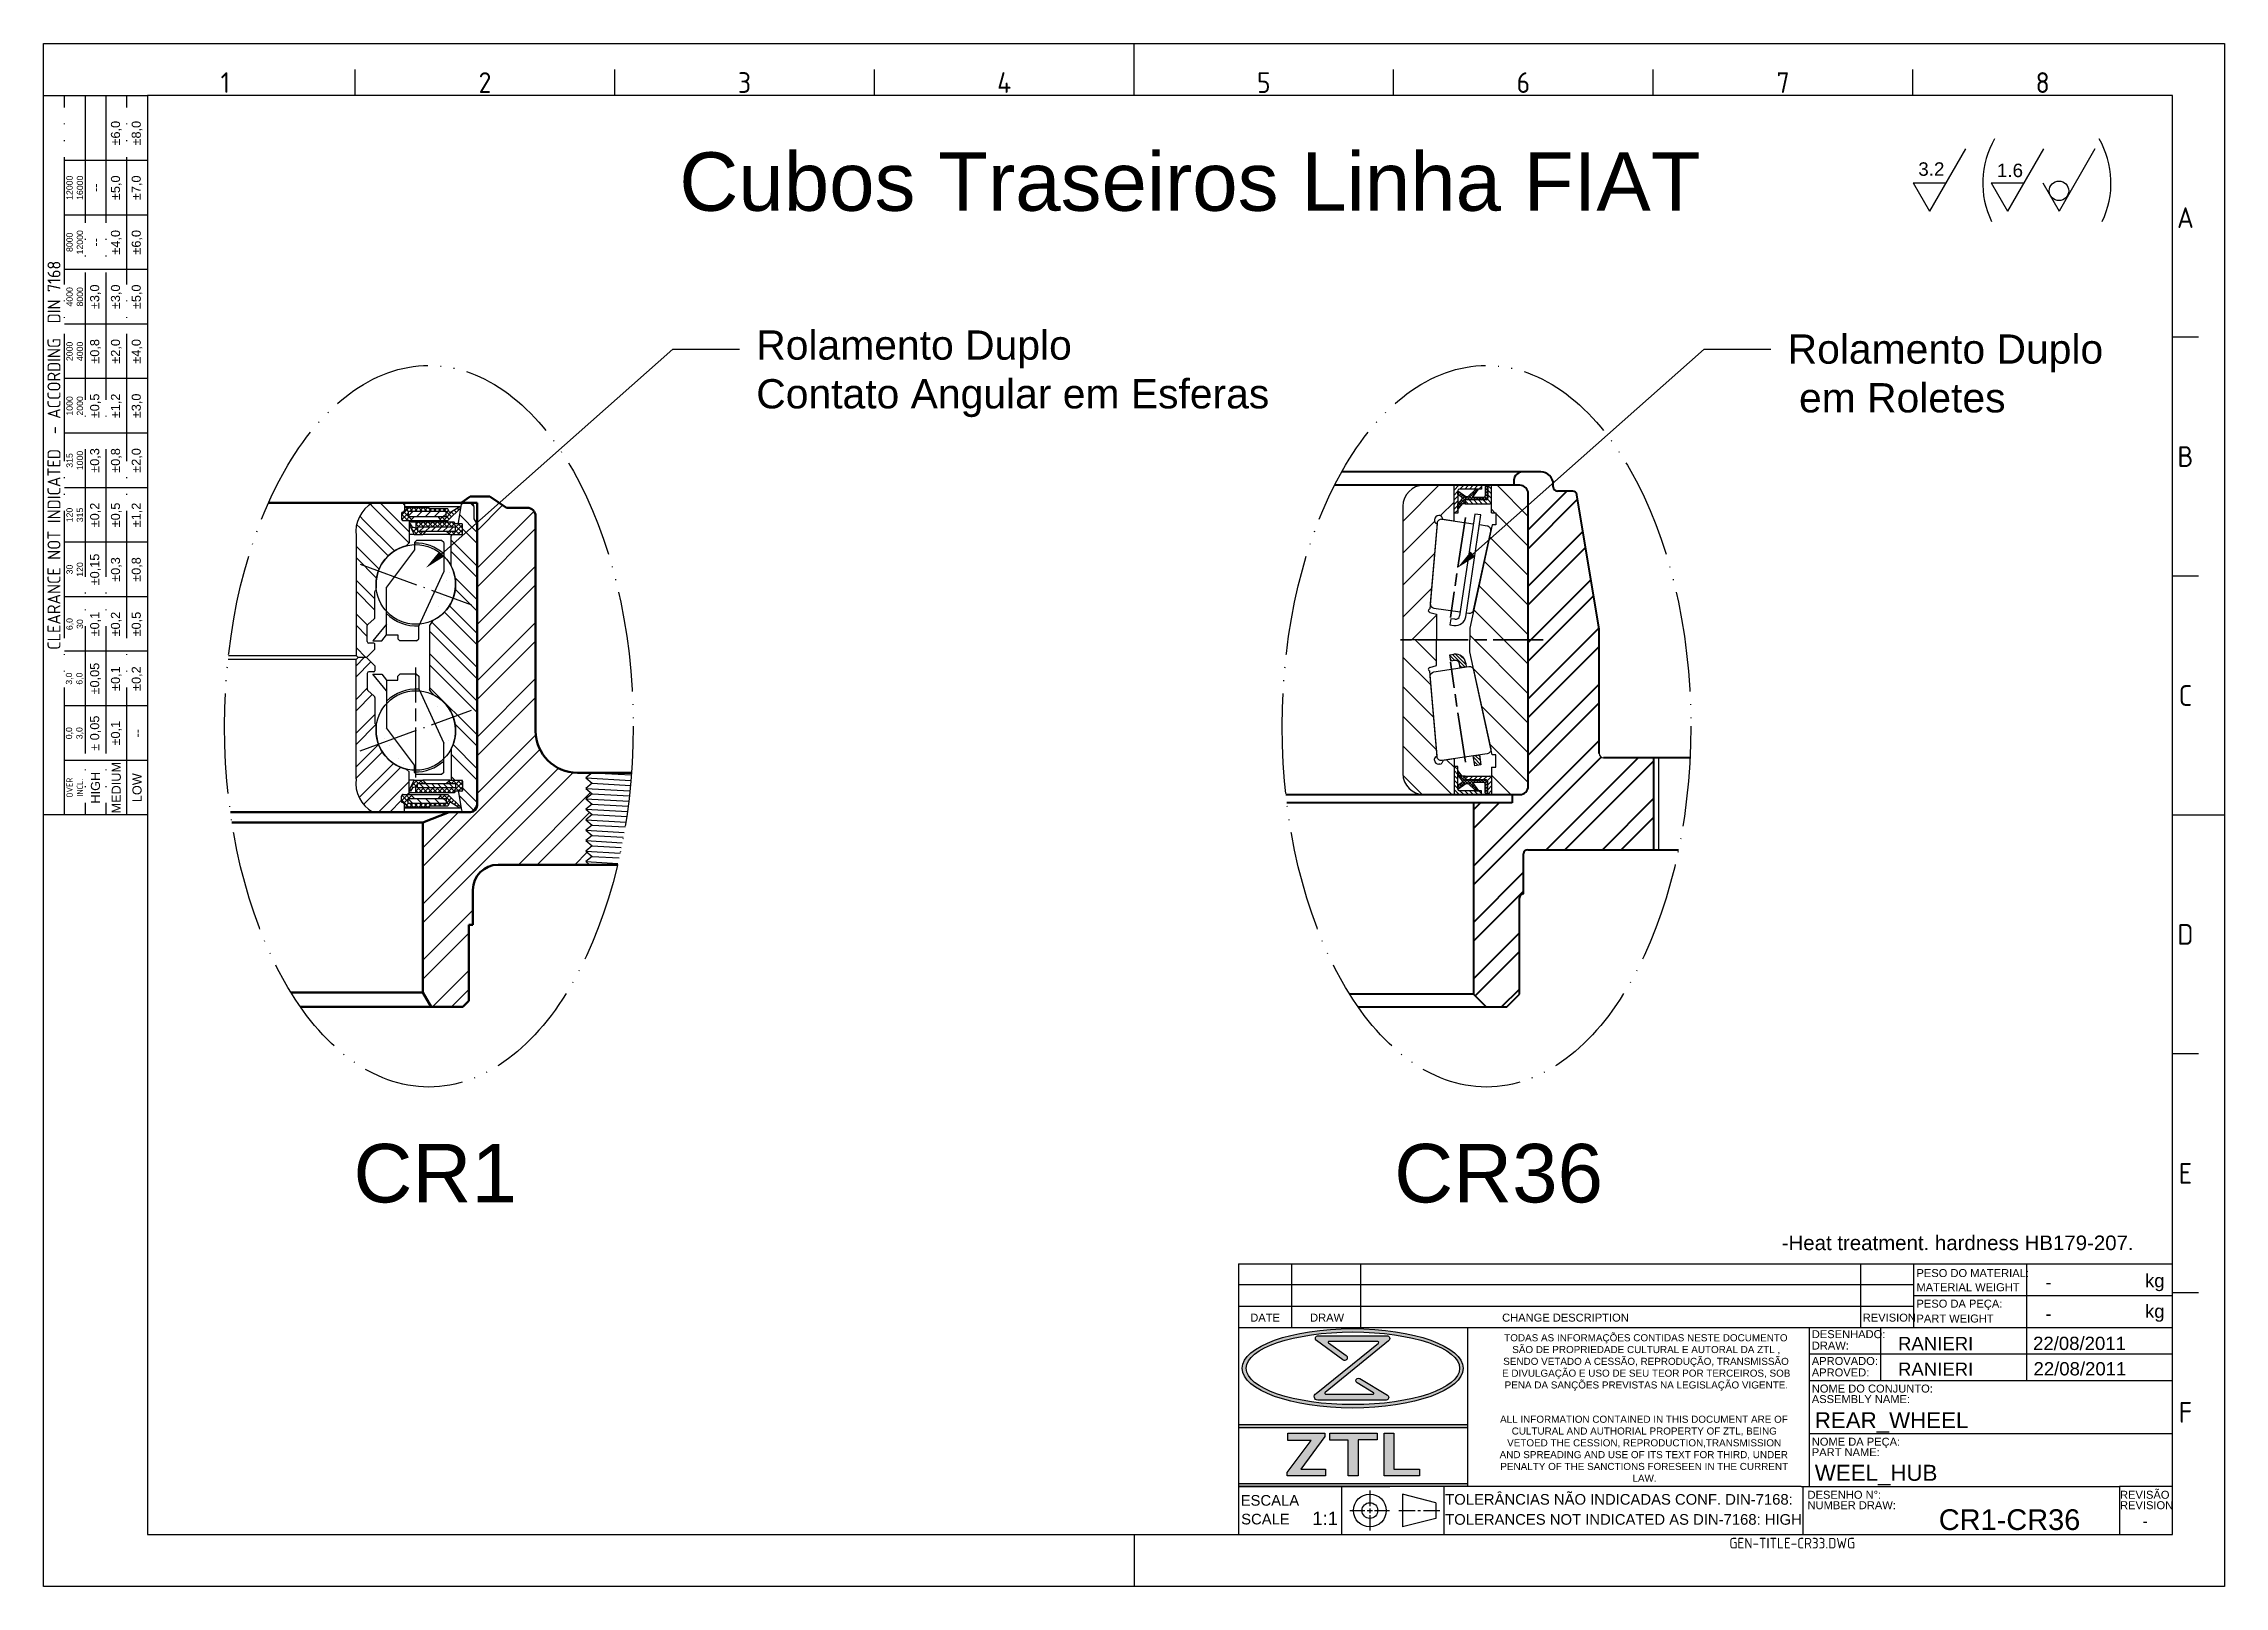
# Model space of a CAD drawing. Header units: millimetres. Extents: x 3078 to 3339, y 1209 to 1394.
import ezdxf
from ezdxf import colors
from ezdxf.entities.mleader import LeaderData, LeaderLine
from ezdxf.enums import TextEntityAlignment as Align
from ezdxf.math import Vec2, Vec3

# ---------------------------------------------------------------- set-up
doc = ezdxf.new("R2010")
doc.units = ezdxf.units.MM
for name, pattern in [('ACAD_ISO02W100', [15, 12, -3]), ('ACAD_ISO04W100', [30, 24, -3, 0, -3]), ('ACAD_ISO05W100', [33, 24, -3, 0, -3, 0, -3]), ('AM_ISO08W050x2', [9, 6, -0.75, 1.5, -0.75])]:
    doc.linetypes.add(name, pattern=pattern)
for name, color, linetype, lineweight in [('AM_0', 7, 'Continuous', 25), ('AM_4', 1, 'ACAD_ISO04W100', 25), ('AM_5', 3, 'Continuous', 25), ('AM_7', 4, 'Continuous', 35), ('AM_8', 40, 'ACAD_ISO02W100', 30), ('AM_BOR', 2, 'ACAD_ISO05W100', 30)]:
    doc.layers.add(name, color=color, linetype=linetype, lineweight=lineweight)
doc.styles.add('ACISOTS', font='isocp.shx', dxfattribs={"height": 1})
doc.styles.get("Standard").update_dxf_attribs({"font": 'arial.ttf'})
pattern_1 = [(315, (2926.94293, 1553.95233), (0.2828427, 0.2828427), []), (45, (2926.94293, 1553.95233), (-0.2828427, 0.2828427), [])]
pattern_2 = [(315, (1966.294, 4005.8613), (2.0205576, 2.0205576), []), (315, (1966.294, 4004.5143), (2.0205576, 2.0205576), [])]
pattern_3 = [(315, (3051.51437, 1442.02725), (0.21213203, 0.21213203), [])]
pattern_4 = [(315, (3051.5144, 1442.0272), (1.767767, 1.767767), [])]

msp = doc.modelspace()

# ---------------------------------------------------------------- texts
at = {"insert": (3285.58, 1251.27), "char_height": 1.75, "width": 42.9494, "attachment_point": 1}
msp.add_mtext('-Heat treatment. hardness HB179-207.', dxfattribs=at)
at = {"color": 0, "linetype": 'Continuous', "char_height": 0.847, "attachment_point": 1}
for s, width, insert in [('\\pi0.64087;TODAS AS INFORMAÇÕES CONTIDAS NESTE DOCUMENTO \\P\\pi1.5979;SÃO DE PROPRIEDADE CULTURAL E AUTORAL DA ZTL , \\P\\pi0.52041;SENDO VETADO A CESSÃO, REPRODUÇÃO, TRANSMISSÃO \\P\\pi0.38088;E DIVULGAÇÃO E USO DE SEU TEOR POR TERCEIROS, SOB \\P\\pi0.69402;PENA DA SANÇÕES PREVISTAS NA LEGISLAÇÃO VIGENTE.', 35.1236, (3251.72, 1239.46)), ('\\pi0.14487;ALL INFORMATION CONTAINED IN THIS DOCUMENT ARE OF \\P\\pi1.5303;CULTURAL AND AUTHORIAL PROPERTY OF ZTL, BEING  \\P\\pi0.98985;VETOED THE CESSION, REPRODUCTION,TRANSMISSION \\P\\pi0.092006;AND SPREADING AND USE OF ITS TEXT FOR THIRD, UNDER \\P\\pi0.17434;PENALTY OF THE SANCTIONS FORESEEN IN THE CURRENT \\P\\pi15.99;LAW.', 34.6834, (3251.72, 1229.71))]:
    msp.add_mtext_dynamic_manual_height_columns(s, width=width, gutter_width=12.5, heights=[0], dxfattribs=dict(at, insert=insert))
at = {"layer": 'AM_0', "char_height": 7, "attachment_point": 1}
for s, width, insert in [('Cubos Traseiros Linha FIAT', 124.3364, (3153.61, 1380.89)), ('CR1', 49.0007, (3114.6, 1262.23)), ('CR36', 49.0007, (3239.19, 1262.23))]:
    msp.add_mtext_dynamic_manual_height_columns(s, width=width, gutter_width=12.5, heights=[0], dxfattribs=dict(at, insert=insert))
at = {"layer": 'AM_5', "char_height": 1.61, "attachment_point": 1}
for s, insert in [('3.2', (3301.93, 1379.69)), ('1.6', (3311.34, 1379.53))]:
    msp.add_mtext_dynamic_manual_height_columns(s, width=18.2378, gutter_width=12.5, heights=[0], dxfattribs=dict(at, insert=insert))
at = {"layer": 'AM_8', "color": 0, "linetype": 'Continuous'}
for s, height, p in [('PESO DO MATERIAL:', 0.9529, (3301.71, 1246.3)), ('MATERIAL WEIGHT', 0.9529, (3301.71, 1244.61)), ('kg', 1.588, (3329.07, 1245.08)), ('PESO DA PEÇA:', 0.9529, (3301.71, 1242.64)), ('kg', 1.588, (3329.07, 1241.42)), ('DATE', 0.953, (3221.96, 1240.97)), ('DRAW', 0.953, (3229.12, 1240.97)), ('CHANGE DESCRIPTION', 0.9529, (3252.11, 1240.97)), ('REVISION', 0.953, (3295.28, 1240.97)), ('PART WEIGHT', 0.9529, (3301.71, 1240.86)), ('DESENHADO:', 0.953, (3289.18, 1238.99)), ('DRAW:', 0.953, (3289.18, 1237.62)), ('APROVADO:', 0.953, (3289.18, 1235.78)), ('APROVED:', 0.953, (3289.18, 1234.41)), ('NOME DO CONJUNTO:', 0.9529, (3289.18, 1232.48)), ('ASSEMBLY NAME:', 0.9529, (3289.18, 1231.22)), ('NOME DA PEÇA:', 0.9529, (3289.18, 1226.12)), ('PART NAME:', 0.953, (3289.18, 1224.87)), ('ESCALA', 1.27, (3220.81, 1218.94)), ('TOLERÂNCIAS NÃO INDICADAS CONF. DIN-7168:', 1.2705, (3245.29, 1219.06)), ('DESENHO N%%d:', 0.9529, (3288.67, 1219.77)), ('NUMBER DRAW:', 0.9529, (3288.67, 1218.52)), ('REVISÃO', 0.953, (3326.08, 1219.77)), ('REVISION', 0.953, (3326.08, 1218.52)), ('SCALE', 1.27, (3220.87, 1216.7)), ('TOLERANCES NOT INDICATED AS DIN-7168: HIGH', 1.2705, (3245.29, 1216.66))]:
    msp.add_text(s, height=height, dxfattribs=at).set_placement(p)
for p in [(3317.15, 1245.69), (3317.15, 1241.91)]:
    msp.add_attdef('-', text='', height=1.59, dxfattribs=at).set_placement(p, align=Align.MIDDLE_LEFT)
for tag, p, height in [('RANIERI', (3299.5, 1237.55), 1.59), ('22/08/2011', (3315.67, 1237.57), 1.59), ('RANIERI', (3299.5, 1234.48), 1.59), ('22/08/2011', (3315.72, 1234.53), 1.59), ('REAR_WHEEL', (3289.54, 1228.22), 1.91), ('WEEL_HUB', (3289.54, 1221.92), 1.91), ('1:1', (3229.38, 1216.63), 1.59), ('CR1-CR36', (3304.38, 1216.03), 2.48)]:
    msp.add_attdef(tag, p, '', height=height, dxfattribs=at)
msp.add_attdef('-', text='', height=1.24, dxfattribs=at).set_placement((3329.09, 1217.08), align=Align.MIDDLE_CENTER)
at = {"layer": 'AM_8', "color": 0, "linetype": 'Continuous', "style": 'ACISOTS'}
msp.add_attdef('GEN-TITLE-CR33.DWG', (3279.31, 1213.82), '', height=1.27, dxfattribs=at)

# ---------------------------------------------------------------- blocks, each defined once
blk = doc.blocks.new('A3 ZTL')
for p, q in [((19.57, 280.82), (19.57, 9.78)), ((401.17, 280.82), (19.57, 280.82)), ((401.17, 9.78), (401.17, 280.82)), ((19.57, 9.78), (401.17, 9.78))]:
    blk.add_line(p, q)
at = {"layer": 'AM_BOR', "color": 135, "linetype": 'Continuous', "lineweight": 25}
for p, q in [((0, 0), (0, 290.61)), ((0, 290.61), (410.96, 290.61)), ((410.96, 290.61), (410.96, 0)), ((410.96, 0), (0, 0))]:
    blk.add_line(p, q, dxfattribs=at)
at = {"layer": 'AM_BOR', "color": 135, "lineweight": 25}
for p, q in [((205.48, 280.82), (205.48, 290.61)), ((58.71, 280.82), (58.71, 285.71)), ((107.63, 280.82), (107.63, 285.71)), ((156.56, 280.82), (156.56, 285.71)), ((254.4, 280.82), (254.4, 285.71)), ((303.33, 280.82), (303.33, 285.71)), ((352.25, 280.82), (352.25, 285.71)), ((3.91, 145.3), (3.91, 280.82)), ((7.83, 280.82), (7.83, 145.3)), ((11.74, 280.82), (11.74, 145.3)), ((15.66, 145.3), (15.66, 280.82)), ((19.57, 268.59), (3.91, 268.59)), ((19.57, 258.32), (3.91, 258.32)), ((19.57, 248.04), (3.91, 248.04)), ((19.57, 237.77), (3.91, 237.77)), ((406.07, 235.32), (401.17, 235.32)), ((19.57, 227.5), (3.91, 227.5)), ((19.57, 217.22), (3.91, 217.22)), ((19.57, 206.95), (3.91, 206.95)), ((19.57, 196.67), (3.91, 196.67)), ((406.07, 190.31), (401.17, 190.31)), ((19.57, 186.4), (3.91, 186.4)), ((19.57, 176.13), (3.91, 176.13)), ((19.57, 165.85), (3.91, 165.85)), ((19.57, 155.58), (3.91, 155.58)), ((401.17, 145.3), (410.96, 145.3)), ((406.07, 100.29), (401.17, 100.29)), ((406.07, 55.28), (401.17, 55.28)), ((205.48, 9.78), (205.48, 0))]:
    blk.add_line(p, q, dxfattribs=at)
blk.add_lwpolyline([(19.57, 145.3), (0, 145.3), (0, 280.82), (19.57, 280.82)], close=True, dxfattribs=at)
at = {"layer": 'AM_BOR', "color": 135, "lineweight": 25, "style": 'ACISOTS'}
for s, p in [('1', (34.25, 283.27)), ('2', (83.17, 283.27)), ('3', (132.09, 283.27)), ('4', (181.02, 283.27)), ('5', (229.94, 283.27)), ('6', (278.86, 283.27)), ('7', (327.79, 283.27)), ('8', (376.71, 283.27)), ('A', (403.62, 257.83)), ('B', (403.62, 212.82)), ('C', (403.62, 167.81)), ('D', (403.62, 122.8)), ('E', (403.62, 77.79)), ('F', (403.62, 32.78))]:
    blk.add_text(s, height=3.91, dxfattribs=at).set_placement(p, align=Align.MIDDLE)
at = {"layer": 'AM_BOR', "color": 135, "lineweight": 25, "attachment_point": 5, "rotation": 90}
for s, insert, char_height, width in [('±6,0', (13.7, 273.73), 1.712, 10.274), ('±8,0', (17.61, 273.73), 1.712, 10.274), ('12000\\P16000', (5.87, 263.45), 1.174, 10.274), ('--', (9.78, 263.45), 1.712, 10.274), ('±5,0', (13.7, 263.45), 1.712, 10.274), ('±7,0', (17.61, 263.45), 1.712, 10.274), ('8000\\P12000', (5.87, 253.18), 1.174, 10.274), ('±4,0', (13.7, 253.18), 1.712, 10.274), ('±6,0', (17.61, 253.18), 1.712, 10.274), ('--', (9.78, 253.18), 1.712, 10.274), ('{\\Fisocp.shx|c0;CLEARANCE NOT INDICATED  - ACCORDING  DIN 7168}', (1.96, 213.06), 2.4462, 135.5186), ('4000\\P8000', (5.87, 242.91), 1.174, 10.274), ('±3,0', (9.78, 242.91), 1.712, 10.274), ('±3,0', (13.7, 242.91), 1.712, 10.274), ('±5,0', (17.61, 242.91), 1.712, 10.274), ('2000\\P4000', (5.87, 232.63), 1.174, 10.274), ('±0,8', (9.78, 232.63), 1.712, 10.274), ('±2,0', (13.7, 232.63), 1.712, 10.274), ('±4,0', (17.61, 232.63), 1.712, 10.274), ('1000\\P2000', (5.87, 222.36), 1.174, 10.274), ('±0,5', (9.78, 222.36), 1.712, 10.274), ('±1,2', (13.7, 222.36), 1.712, 10.274), ('±3,0', (17.61, 222.36), 1.712, 10.274), ('315\\P1000', (5.87, 212.08), 1.174, 10.274), ('±0,3', (9.78, 212.08), 1.712, 10.274), ('±0,8', (13.7, 212.08), 1.712, 10.274), ('±2,0', (17.61, 212.08), 1.712, 10.274), ('120\\P315', (5.87, 201.81), 1.174, 10.274), ('±0,2', (9.78, 201.81), 1.712, 10.274), ('±0,5', (13.7, 201.81), 1.712, 10.274), ('±1,2', (17.61, 201.81), 1.712, 10.274), ('±0,15', (9.78, 191.54), 1.712, 10.274), ('±0,3', (13.7, 191.54), 1.712, 10.274), ('±0,8', (17.61, 191.54), 1.712, 10.274), ('30\\P120', (5.87, 191.54), 1.174, 10.274), ('6,0\\P30', (5.87, 181.26), 1.174, 10.274), ('±0,1', (9.78, 181.26), 1.712, 10.274), ('±0,2', (13.7, 181.26), 1.712, 10.274), ('±0,5', (17.61, 181.26), 1.712, 10.274), ('±0,05', (9.78, 170.99), 1.712, 10.274), ('±0,1', (13.7, 170.99), 1.712, 10.274), ('±0,2', (17.61, 170.99), 1.712, 10.274), ('3,0\\P6,0', (5.87, 170.99), 1.174, 10.274), ('0,0\\P3,0', (5.87, 160.71), 1.174, 10.274), ('± 0,05', (9.78, 160.71), 1.712, 10.274), ('\\pt4.69206;±0,1', (13.7, 160.71), 1.7123, 10.274), ('--', (17.61, 160.71), 1.712, 10.274), ('{\\Fisocp.shx|c0;OVER\\PINCL.}', (5.87, 150.44), 1.1742, 10.274), ('HIGH', (9.78, 150.44), 1.712, 10.274), ('MEDIUM', (13.7, 150.44), 1.712, 10.274), ('LOW', (17.61, 150.44), 1.712, 10.274)]:
    blk.add_mtext(s, dxfattribs=dict(at, insert=insert, char_height=char_height, width=width))

# ---------------------------------------------------------------- hatches: boundary and pattern name
at = {"linetype": 'Continuous'}
h = msp.add_hatch(color=0, dxfattribs=at)
h.paths.add_polyline_path([(3247.96, 1228.65), (3220.55, 1228.65), (3220.55, 1228.27), (3247.96, 1228.27)])
h.paths.add_polyline_path([(3247.96, 1221.6), (3220.55, 1221.6), (3220.55, 1221.22), (3247.96, 1221.22)])
at = {"layer": 'AM_4', "lineweight": 40}
h = msp.add_hatch(dxfattribs=at)
h.set_pattern_fill('ANSI32', color=256, scale=0.5)
h.paths.add_polyline_path([(3270.23, 1308.44), (3264.23, 1308.44, -0.414214), (3263.73, 1308.94), (3263.73, 1323.84), (3261.05, 1339.92, 0.366629), (3260.56, 1340.34), (3258.73, 1340.34, -0.414214), (3258.23, 1340.84), (3258.23, 1341.33), (3255.23, 1338.67), (3255.23, 1305.04, -0.414214), (3254.23, 1304.04), (3253.32, 1304.04), (3253.32, 1303.04), (3248.68, 1303.04), (3248.68, 1280.14), (3250.18, 1278.64), (3252.68, 1278.64), (3254.18, 1280.14), (3254.18, 1291.64, -0.414214), (3254.68, 1292.14), (3254.68, 1296.94, -0.414214), (3255.18, 1297.44), (3270.23, 1297.44)])
at = {"layer": 'AM_4'}
h = msp.add_hatch(dxfattribs=at)
h.set_pattern_fill('_U', color=256, scale=0.4, angle=-45, style=0, double=1, pattern_type=0)
h.set_pattern_definition([(45, (2926.94293, 1086.92817), (0.2828427, -0.2828427), []), (315, (2926.94293, 1086.92817), (-0.2828427, -0.2828427), [])])
edge = h.paths.add_edge_path()
edge.add_line((3127.32, 1338.48), (3127.46, 1338.34))
edge.add_line((3127.46, 1338.34), (3125.91, 1336.84))
edge.add_line((3125.91, 1336.84), (3125.1, 1336.84))
edge.add_line((3125.1, 1336.84), (3124.74, 1337.31))
edge.add_line((3124.74, 1337.31), (3125.69, 1337.31))
edge.add_line((3125.69, 1337.31), (3125.69, 1337.91))
edge.add_line((3125.69, 1337.91), (3121.16, 1337.91))
edge.add_line((3121.16, 1337.91), (3121.16, 1337.31))
edge.add_line((3121.16, 1337.31), (3121.89, 1337.31))
edge.add_line((3121.89, 1337.31), (3121.41, 1336.84))
edge.add_line((3121.41, 1336.84), (3120.55, 1336.84))
edge.add_line((3120.55, 1336.84), (3120.35, 1337.04))
edge.add_line((3120.35, 1337.04), (3120.35, 1337.67))
edge.add_line((3120.35, 1337.67), (3120.62, 1337.88))
edge.add_arc((3120.53, 1338.06), 0.2, 297.451, 318.6303)
edge.add_line((3120.68, 1337.93), (3121.21, 1338.34))
edge.add_line((3121.21, 1338.34), (3123.66, 1338.34))
edge.add_line((3123.66, 1338.34), (3123.66, 1338.24))
edge.add_line((3123.66, 1338.24), (3125.91, 1338.24))
edge.add_line((3125.91, 1338.24), (3126.12, 1337.73))
edge.add_line((3126.12, 1337.73), (3127.32, 1338.48))
h = msp.add_hatch(dxfattribs=at)
h.set_pattern_fill('_U', color=256, scale=0.75, angle=-45, style=0, pattern_type=0)
h.set_pattern_definition([(45, (2926.9429, 1086.9282), (0.53033, -0.53033), [])])
h.paths.add_polyline_path([(3121.16, 1337.91), (3125.69, 1337.91), (3125.69, 1337.31), (3121.16, 1337.31)])
h = msp.add_hatch(dxfattribs=at)
h.set_pattern_fill('_U', color=256, scale=0.4, angle=-45, style=0, double=1, pattern_type=0)
h.set_pattern_definition([(45, (2926.94293, 1086.92817), (0.2828427, -0.2828427), []), (315, (2926.94293, 1086.92817), (-0.2828427, -0.2828427), [])])
h.paths.add_polyline_path([(3122.28, 1335.54), (3123.29, 1335.54), (3122.92, 1335.14), (3121.88, 1335.14), (3121.26, 1336.34), (3121.41, 1336.44), (3121.66, 1336.04), (3122.06, 1335.9), (3122.06, 1336.64), (3126.66, 1336.64), (3126.77, 1336.44), (3127.56, 1336.44), (3127.66, 1336.34), (3127.66, 1335.24), (3127.47, 1335.14), (3126.15, 1335.14), (3125.68, 1335.54), (3126.83, 1335.54), (3126.83, 1336.04), (3122.28, 1336.04)])
h = msp.add_hatch(dxfattribs=at)
h.set_pattern_fill('ANSI32', color=256, scale=0.5)
h.paths.add_polyline_path([(3136.41, 1311.64), (3136.41, 1337.35, 0.414214), (3135.41, 1338.35), (3132.91, 1338.35), (3132.05, 1338.93), (3129.41, 1336.59), (3129.41, 1302.74, -0.414214), (3128.61, 1301.94), (3126.06, 1301.94), (3122.91, 1300.7), (3122.91, 1280.37), (3123.91, 1278.64), (3127.71, 1278.64), (3128.41, 1279.34), (3128.41, 1288.44), (3128.91, 1288.44), (3128.91, 1292.64, -0.414214), (3131.91, 1295.64), (3142.86, 1295.64), (3142.41, 1296.02), (3143.16, 1296.64), (3142.41, 1297.27), (3143.16, 1297.89), (3142.41, 1298.52), (3143.16, 1299.14), (3142.41, 1299.77), (3143.16, 1300.39), (3142.41, 1301.02), (3143.16, 1301.64), (3142.41, 1302.27), (3143.16, 1302.89), (3142.41, 1303.52), (3143.16, 1304.14), (3142.41, 1304.77), (3143.16, 1305.39), (3142.41, 1306.02), (3143.16, 1306.64), (3141.41, 1306.64, -0.414214)])
h = msp.add_hatch(dxfattribs=at)
h.set_pattern_fill('_U', color=256, scale=0.5, angle=-45, style=0, pattern_type=0)
h.set_pattern_definition([(45, (2926.94293, 1086.92817), (0.3535534, -0.3535534), [])])
h.paths.add_polyline_path([(3126.83, 1335.54), (3122.28, 1335.54), (3122.28, 1336.04), (3126.83, 1336.04)])
h = msp.add_hatch(dxfattribs=at)
h.set_pattern_fill('_U', color=256, scale=0.4, angle=-45, style=0, double=1, pattern_type=0)
h.set_pattern_definition(pattern_1)
h.paths.add_polyline_path([(3122.28, 1305.34), (3123.29, 1305.34), (3122.92, 1305.74), (3121.88, 1305.74), (3121.26, 1304.54), (3121.41, 1304.44), (3121.66, 1304.84), (3122.06, 1304.98), (3122.06, 1304.24), (3126.66, 1304.24), (3126.77, 1304.44), (3127.56, 1304.44), (3127.66, 1304.54), (3127.66, 1305.64), (3127.47, 1305.74), (3126.15, 1305.74), (3125.68, 1305.34), (3126.83, 1305.34), (3126.83, 1304.84), (3122.28, 1304.84)])
h = msp.add_hatch(dxfattribs=at)
h.set_pattern_fill('_U', color=256, scale=0.5, angle=-45, style=0, pattern_type=0)
h.set_pattern_definition([(315, (2926.94293, 1553.95233), (0.3535534, 0.3535534), [])])
h.paths.add_polyline_path([(3126.83, 1305.34), (3122.28, 1305.34), (3122.28, 1304.84), (3126.83, 1304.84)])
h = msp.add_hatch(dxfattribs=at)
h.set_pattern_fill('_U', color=256, scale=0.4, angle=-45, style=0, double=1, pattern_type=0)
h.set_pattern_definition(pattern_1)
edge = h.paths.add_edge_path()
edge.add_line((3127.32, 1302.4), (3127.46, 1302.54))
edge.add_line((3127.46, 1302.54), (3125.91, 1304.04))
edge.add_line((3125.91, 1304.04), (3125.1, 1304.04))
edge.add_line((3125.1, 1304.04), (3124.74, 1303.57))
edge.add_line((3124.74, 1303.57), (3125.69, 1303.57))
edge.add_line((3125.69, 1303.57), (3125.69, 1302.97))
edge.add_line((3125.69, 1302.97), (3121.16, 1302.97))
edge.add_line((3121.16, 1302.97), (3121.16, 1303.57))
edge.add_line((3121.16, 1303.57), (3121.89, 1303.57))
edge.add_line((3121.89, 1303.57), (3121.41, 1304.04))
edge.add_line((3121.41, 1304.04), (3120.55, 1304.04))
edge.add_line((3120.55, 1304.04), (3120.35, 1303.84))
edge.add_line((3120.35, 1303.84), (3120.35, 1303.21))
edge.add_line((3120.35, 1303.21), (3120.62, 1303))
edge.add_arc((3120.53, 1302.82), 0.2, 41.3697, 62.549, ccw=False)
edge.add_line((3120.68, 1302.95), (3121.21, 1302.54))
edge.add_line((3121.21, 1302.54), (3123.66, 1302.54))
edge.add_line((3123.66, 1302.54), (3123.66, 1302.64))
edge.add_line((3123.66, 1302.64), (3125.91, 1302.64))
edge.add_line((3125.91, 1302.64), (3126.12, 1303.16))
edge.add_line((3126.12, 1303.16), (3127.32, 1302.4))
h = msp.add_hatch(dxfattribs=at)
h.set_pattern_fill('_U', color=256, scale=0.75, angle=-45, style=0, pattern_type=0)
h.set_pattern_definition([(315, (2926.9429, 1553.9523), (0.53033, 0.53033), [])])
h.paths.add_polyline_path([(3121.16, 1302.97), (3125.69, 1302.97), (3125.69, 1303.57), (3121.16, 1303.57)])
at = {"layer": 'AM_5'}
h = msp.add_hatch(dxfattribs=at)
h.set_pattern_fill('ANSI32', color=256, scale=0.3, angle=-90, style=0)
h.set_pattern_definition(pattern_2)
edge = h.paths.add_edge_path()
edge.add_line((3117.33, 1328.44), (3117.16, 1328.34))
edge.add_line((3117.16, 1328.34), (3117.16, 1325.23))
edge.add_arc((3116.96, 1325.23), 0.2, 311.6335, 360, ccw=False)
edge.add_line((3117.09, 1325.08), (3116.32, 1324.4))
edge.add_arc((3116.46, 1324.25), 0.2, 131.6335, 180)
edge.add_line((3116.26, 1324.25), (3116.26, 1322.34))
edge.add_arc((3116.46, 1322.34), 0.2, 180, 270)
edge.add_line((3116.46, 1322.14), (3117.06, 1322.14))
edge.add_arc((3117.06, 1322.04), 0.1, 360, 450, ccw=False)
edge.add_line((3117.16, 1322.04), (3117.16, 1321.44))
edge.add_line((3117.16, 1321.44), (3116.16, 1320.44))
edge.add_line((3116.16, 1320.44), (3115.16, 1320.44))
edge.add_line((3115.16, 1320.44), (3114.91, 1320.69))
edge.add_line((3114.91, 1320.69), (3114.91, 1334.98))
edge.add_arc((3118.88, 1335.46), 4, 119.5217, 186.9019, ccw=False)
edge.add_line((3116.91, 1338.94), (3120.53, 1338.94))
edge.add_arc((3120.53, 1338.74), 0.2, 360, 450, ccw=False)
edge.add_line((3120.73, 1338.74), (3120.73, 1338.06))
edge.add_arc((3120.53, 1338.06), 0.2, 318.6303, 360, ccw=False)
edge.add_line((3120.68, 1337.93), (3120.62, 1337.88))
edge.add_line((3120.62, 1337.88), (3120.4, 1337.77))
edge.add_arc((3120.45, 1337.68), 0.1, 117.451, 180)
edge.add_line((3120.35, 1337.68), (3120.35, 1337.04))
edge.add_arc((3120.55, 1337.04), 0.2, 180, 270)
edge.add_line((3120.55, 1336.84), (3121.16, 1336.84))
edge.add_arc((3121.16, 1336.74), 0.1, 360, 450, ccw=False)
edge.add_line((3121.26, 1336.74), (3121.26, 1334.14))
edge.add_line((3121.26, 1334.14), (3120.91, 1333.8))
edge.add_arc((3122.07, 1329.18), 4.76, 103.9974, 185.2541)
edge.add_line((3117.33, 1328.74), (3117.33, 1328.44))
h = msp.add_hatch(dxfattribs=at)
h.set_pattern_fill('ANSI32', color=256, scale=0.3, angle=-90, style=0)
h.set_pattern_definition(pattern_2)
edge = h.paths.add_edge_path()
edge.add_line((3129.06, 1337.05), (3129.06, 1338.44))
edge.add_arc((3128.56, 1338.44), 0.5, 0, 90)
edge.add_line((3128.56, 1338.94), (3127.73, 1338.94))
edge.add_arc((3127.73, 1338.74), 0.2, 90, 170.9097)
edge.add_line((3127.53, 1338.77), (3127.17, 1336.56))
edge.add_arc((3127.27, 1336.54), 0.1, 170.9097, 270)
edge.add_line((3127.27, 1336.44), (3127.56, 1336.44))
edge.add_arc((3127.56, 1336.34), 0.1, 0, 90, ccw=False)
edge.add_line((3127.66, 1336.34), (3127.66, 1335.24))
edge.add_arc((3127.56, 1335.24), 0.1, -90, 0, ccw=False)
edge.add_line((3127.56, 1335.14), (3126.5, 1335.14))
edge.add_arc((3126.5, 1334.94), 0.2, 90, 180)
edge.add_line((3126.3, 1334.94), (3126.3, 1331.42))
edge.add_arc((3126.55, 1331.42), 0.25, 180, 206.5927)
edge.add_arc((3122.07, 1329.18), 4.76, -63.136, 26.5927, ccw=False)
edge.add_line((3124.22, 1324.93), (3123.93, 1324.64))
edge.add_line((3123.93, 1324.64), (3123.71, 1324.26))
edge.add_line((3123.71, 1324.26), (3123.71, 1316.62))
edge.add_line((3123.71, 1316.62), (3123.93, 1316.24))
edge.add_line((3123.93, 1316.24), (3124.22, 1315.95))
edge.add_arc((3122.07, 1311.7), 4.76, -26.5927, 63.136, ccw=False)
edge.add_arc((3126.55, 1309.46), 0.25, 153.4073, 180)
edge.add_line((3126.3, 1309.46), (3126.3, 1305.94))
edge.add_arc((3126.5, 1305.94), 0.2, 180, 270)
edge.add_line((3126.5, 1305.74), (3127.56, 1305.74))
edge.add_arc((3127.56, 1305.64), 0.1, 0, 90, ccw=False)
edge.add_line((3127.66, 1305.64), (3127.66, 1304.54))
edge.add_arc((3127.56, 1304.54), 0.1, -90, 0, ccw=False)
edge.add_line((3127.56, 1304.44), (3127.27, 1304.44))
edge.add_arc((3127.27, 1304.34), 0.1, 90, 189.0903)
edge.add_line((3127.17, 1304.32), (3127.53, 1302.11))
edge.add_arc((3127.73, 1302.14), 0.2, 189.0903, 270)
edge.add_line((3127.73, 1301.94), (3128.61, 1301.94))
edge.add_arc((3127.95, 1303.29), 1.5, -63.9292, -13.3904)
edge.add_line((3129.41, 1302.94), (3129.41, 1336.44))
edge.add_line((3129.41, 1336.44), (3129.06, 1337.05))
h = msp.add_hatch(dxfattribs=at)
h.set_pattern_fill('ANSI32', color=256, scale=0.3, style=0)
h.set_pattern_definition([(45, (1966.294, 4005.8613), (-2.0205576, 2.0205576), []), (45, (1967.6412, 4005.8613), (-2.0205576, 2.0205576), [])])
edge = h.paths.add_edge_path()
edge.add_line((3117.33, 1312.44), (3117.16, 1312.54))
edge.add_line((3117.16, 1312.54), (3117.16, 1315.65))
edge.add_arc((3116.96, 1315.65), 0.2, 0, 48.3665)
edge.add_line((3117.09, 1315.8), (3116.32, 1316.48))
edge.add_arc((3116.46, 1316.63), 0.2, 180, 228.3665, ccw=False)
edge.add_line((3116.26, 1316.63), (3116.26, 1318.54))
edge.add_arc((3116.46, 1318.54), 0.2, 90, 180, ccw=False)
edge.add_line((3116.46, 1318.74), (3117.06, 1318.74))
edge.add_arc((3117.06, 1318.84), 0.1, -90, 0)
edge.add_line((3117.16, 1318.84), (3117.16, 1319.44))
edge.add_line((3117.16, 1319.44), (3116.16, 1320.44))
edge.add_line((3116.16, 1320.44), (3115.16, 1320.44))
edge.add_line((3115.16, 1320.44), (3114.91, 1320.19))
edge.add_line((3114.91, 1320.19), (3114.91, 1305.9))
edge.add_arc((3118.88, 1305.42), 4, 173.0981, 240.4783)
edge.add_line((3116.91, 1301.94), (3120.53, 1301.94))
edge.add_arc((3120.53, 1302.14), 0.2, -90, 0)
edge.add_line((3120.73, 1302.14), (3120.73, 1302.82))
edge.add_arc((3120.53, 1302.82), 0.2, 0, 41.3697)
edge.add_line((3120.68, 1302.95), (3120.62, 1303))
edge.add_line((3120.62, 1303), (3120.4, 1303.11))
edge.add_arc((3120.45, 1303.2), 0.1, 180, 242.549, ccw=False)
edge.add_line((3120.35, 1303.2), (3120.35, 1303.84))
edge.add_arc((3120.55, 1303.84), 0.2, 90, 180, ccw=False)
edge.add_line((3120.55, 1304.04), (3121.16, 1304.04))
edge.add_arc((3121.16, 1304.14), 0.1, -90, 0)
edge.add_line((3121.26, 1304.14), (3121.26, 1306.74))
edge.add_line((3121.26, 1306.74), (3120.91, 1307.08))
edge.add_arc((3122.07, 1311.7), 4.76, 174.7459, 256.0026, ccw=False)
edge.add_line((3117.33, 1312.14), (3117.33, 1312.44))
at = {"layer": 'AM_8'}
h = msp.add_hatch(dxfattribs=at)
h.set_pattern_fill('_U', color=256, scale=2.7, angle=45, style=0, pattern_type=0)
h.set_pattern_definition([(45, (3051.5144, 1442.0272), (-1.909188, 1.909188), [])])
edge = h.paths.add_edge_path()
edge.add_arc((3244.28, 1336.75), 0.25, 179.433, 238.1228, ccw=False)
edge.add_line((3244.03, 1336.75), (3244.03, 1336.93))
edge.add_arc((3244.53, 1336.92), 0.5, 90, 179.433, ccw=False)
edge.add_line((3244.53, 1337.42), (3244.66, 1337.42))
edge.add_arc((3244.66, 1337.17), 0.25, 25.8415, 90, ccw=False)
edge.add_line((3244.88, 1337.28), (3245.04, 1336.95))
edge.add_line((3245.04, 1336.95), (3246.35, 1336.76))
edge.add_line((3246.35, 1336.76), (3246.35, 1341.04))
edge.add_line((3246.35, 1341.04), (3242.73, 1341.04))
edge.add_arc((3242.73, 1338.54), 2.5, 90, 180)
edge.add_line((3240.23, 1338.54), (3240.23, 1322.54))
edge.add_line((3240.23, 1322.54), (3244.27, 1322.54))
edge.add_line((3244.27, 1322.54), (3244.27, 1325.62))
edge.add_line((3244.27, 1325.62), (3243.47, 1325.84))
edge.add_arc((3243.53, 1326.08), 0.25, 208.495, 254.9986, ccw=False)
edge.add_line((3243.31, 1325.96), (3243.31, 1325.97))
edge.add_arc((3243.44, 1326.06), 0.166, 102.3287, 214.8936, ccw=False)
edge.add_line((3243.41, 1326.22), (3243.46, 1326.26))
edge.add_line((3243.46, 1326.26), (3244.32, 1336.42))
edge.add_line((3244.32, 1336.42), (3244.15, 1336.54))
h = msp.add_hatch(dxfattribs=at)
h.set_pattern_fill('_U', color=256, scale=0.4, angle=45, style=0, pattern_type=0)
h.set_pattern_definition([(45, (3051.51437, 1442.02725), (-0.2828427, 0.2828427), [])])
edge = h.paths.add_edge_path()
edge.add_line((3249.65, 1341.04), (3246.35, 1341.04))
edge.add_line((3246.35, 1341.04), (3246.35, 1337.69))
edge.add_line((3246.35, 1337.69), (3246.8, 1337.69))
edge.add_line((3246.8, 1337.69), (3246.8, 1340.39))
edge.add_arc((3247, 1340.39), 0.2, 90, 180, ccw=False)
edge.add_line((3247, 1340.59), (3249.65, 1340.59))
edge.add_line((3249.65, 1340.59), (3249.65, 1341.04))
h = msp.add_hatch(dxfattribs=at)
h.set_pattern_fill('_U', color=256, scale=0.25, angle=-45, style=0, double=1, pattern_type=0)
h.set_pattern_definition([(315, (3051.51437, 1442.02725), (0.1767767, 0.1767767), []), (45, (3051.51437, 1442.02725), (-0.1767767, 0.1767767), [])])
edge = h.paths.add_edge_path()
edge.add_line((3248.58, 1339.59), (3249.27, 1340.59))
edge.add_line((3249.27, 1340.59), (3248.98, 1340.59))
edge.add_line((3248.98, 1340.59), (3248.05, 1339.72))
edge.add_line((3248.05, 1339.72), (3247.78, 1339.72))
edge.add_line((3247.78, 1339.72), (3246.8, 1340.38))
edge.add_line((3246.8, 1340.38), (3246.8, 1339.96))
edge.add_line((3246.8, 1339.96), (3247.31, 1339.59))
edge.add_line((3247.31, 1339.59), (3247.31, 1339.4))
edge.add_line((3247.31, 1339.4), (3246.8, 1338.77))
edge.add_line((3246.8, 1338.77), (3246.8, 1338.17))
edge.add_line((3246.8, 1338.17), (3247.33, 1338.84))
edge.add_line((3247.33, 1338.84), (3247.68, 1338.84))
edge.add_line((3247.68, 1338.84), (3247.68, 1339.29))
edge.add_line((3247.68, 1339.29), (3250.18, 1339.29))
edge.add_arc((3250.18, 1339.49), 0.2, -90, 0)
edge.add_line((3250.38, 1339.49), (3250.38, 1341.04))
edge.add_line((3250.38, 1341.04), (3250.08, 1340.84))
edge.add_line((3250.08, 1340.84), (3250.08, 1339.79))
edge.add_arc((3249.88, 1339.79), 0.2, -90, 0, ccw=False)
edge.add_line((3249.88, 1339.59), (3248.58, 1339.59))
h = msp.add_hatch(dxfattribs=at)
h.set_pattern_fill('_U', color=256, scale=0.4, angle=-45, style=0, pattern_type=0)
h.set_pattern_definition([(315, (3051.51437, 1442.02725), (0.2828427, 0.2828427), [])])
edge = h.paths.add_edge_path()
edge.add_line((3250.18, 1339.29), (3247.68, 1339.29))
edge.add_line((3247.68, 1339.29), (3247.68, 1338.84))
edge.add_line((3247.68, 1338.84), (3250.63, 1338.84))
edge.add_arc((3250.63, 1339.04), 0.2, -90, 0)
edge.add_line((3250.83, 1339.04), (3250.83, 1341.04))
edge.add_line((3250.83, 1341.04), (3250.38, 1341.04))
edge.add_line((3250.38, 1341.04), (3250.38, 1339.49))
edge.add_arc((3250.18, 1339.49), 0.2, -90, 0, ccw=False)
h = msp.add_hatch(dxfattribs=at)
h.set_pattern_fill('_U', color=256, scale=2.5, angle=-45, style=0, pattern_type=0)
h.set_pattern_definition(pattern_4)
edge = h.paths.add_edge_path()
edge.add_line((3254.23, 1341.04), (3250.83, 1341.04))
edge.add_line((3250.83, 1341.04), (3250.83, 1337.76))
edge.add_line((3250.83, 1337.76), (3251.35, 1337.76))
edge.add_line((3251.35, 1337.76), (3251.35, 1336.3))
edge.add_line((3251.35, 1336.3), (3250.9, 1336.3))
edge.add_line((3250.9, 1336.3), (3248.23, 1323.96))
edge.add_line((3248.23, 1323.96), (3248.23, 1321.12))
edge.add_line((3248.23, 1321.12), (3250.9, 1308.78))
edge.add_line((3250.9, 1308.78), (3251.35, 1308.78))
edge.add_line((3251.35, 1308.78), (3251.35, 1307.32))
edge.add_line((3251.35, 1307.32), (3250.83, 1307.32))
edge.add_line((3250.83, 1307.32), (3250.83, 1304.04))
edge.add_line((3250.83, 1304.04), (3254.23, 1304.04))
edge.add_arc((3254.23, 1305.04), 1, -90, 0)
edge.add_line((3255.23, 1305.04), (3255.23, 1340.04))
edge.add_arc((3254.23, 1340.04), 1, 0, 90)
h = msp.add_hatch(dxfattribs=at)
h.set_pattern_fill('_U', color=256, scale=2.5, angle=-45, style=0, pattern_type=0)
h.set_pattern_definition(pattern_4)
edge = h.paths.add_edge_path()
edge.add_line((3243.46, 1318.82), (3243.41, 1318.86))
edge.add_arc((3243.44, 1319.02), 0.166, 145.1064, 257.6713, ccw=False)
edge.add_line((3243.31, 1319.11), (3243.31, 1319.12))
edge.add_arc((3243.53, 1319), 0.25, 105.0014, 151.505, ccw=False)
edge.add_line((3243.47, 1319.24), (3244.27, 1319.46))
edge.add_line((3244.27, 1319.46), (3244.27, 1322.54))
edge.add_line((3244.27, 1322.54), (3240.23, 1322.54))
edge.add_line((3240.23, 1322.54), (3240.23, 1306.54))
edge.add_arc((3242.73, 1306.54), 2.5, 180, 270)
edge.add_line((3242.73, 1304.04), (3246.35, 1304.04))
edge.add_line((3246.35, 1304.04), (3246.35, 1308.32))
edge.add_line((3246.35, 1308.32), (3245.04, 1308.13))
edge.add_line((3245.04, 1308.13), (3244.88, 1307.8))
edge.add_arc((3244.66, 1307.91), 0.25, -90, -25.8415, ccw=False)
edge.add_line((3244.66, 1307.66), (3244.53, 1307.66))
edge.add_arc((3244.53, 1308.16), 0.5, -179.433, -90, ccw=False)
edge.add_line((3244.03, 1308.15), (3244.03, 1308.33))
edge.add_arc((3244.28, 1308.33), 0.25, 121.8772, 180.567, ccw=False)
edge.add_line((3244.15, 1308.54), (3244.32, 1308.66))
edge.add_line((3244.32, 1308.66), (3243.51, 1318.19))
edge.add_line((3243.51, 1318.19), (3243.51, 1318.25))
edge.add_line((3243.51, 1318.25), (3243.46, 1318.82))
h = msp.add_hatch(dxfattribs=at)
h.set_pattern_fill('_U', color=256, scale=0.3, angle=-45, style=0, pattern_type=0)
h.set_pattern_definition(pattern_3)
edge = h.paths.add_edge_path()
edge.add_line((3245.84, 1320.74), (3245.95, 1320))
edge.add_line((3245.95, 1320), (3246.44, 1320.08))
edge.add_arc((3246.52, 1319.58), 0.5, 8.5231, 98.5231, ccw=False)
edge.add_line((3247.01, 1319.66), (3247.08, 1319.22))
edge.add_line((3247.08, 1319.22), (3247.82, 1319.33))
edge.add_line((3247.82, 1319.33), (3247.75, 1319.77))
edge.add_arc((3246.52, 1319.58), 1.25, 8.5231, 98.5231)
edge.add_line((3246.33, 1320.82), (3245.84, 1320.74))
h = msp.add_hatch(dxfattribs=at)
h.set_pattern_fill('_U', color=256, scale=0.3, angle=-45, style=0, pattern_type=0)
h.set_pattern_definition(pattern_3)
h.paths.add_polyline_path([(3248.66, 1308.65), (3248.83, 1307.48), (3249.58, 1307.59), (3249.4, 1308.76)])
h = msp.add_hatch(dxfattribs=at)
h.set_pattern_fill('_U', color=256, scale=0.4, angle=45, style=0, pattern_type=0)
h.set_pattern_definition([(315, (3051.51437, 1203.05325), (-0.2828427, -0.2828427), [])])
edge = h.paths.add_edge_path()
edge.add_line((3249.65, 1304.04), (3246.35, 1304.04))
edge.add_line((3246.35, 1304.04), (3246.35, 1307.39))
edge.add_line((3246.35, 1307.39), (3246.8, 1307.39))
edge.add_line((3246.8, 1307.39), (3246.8, 1304.69))
edge.add_arc((3247, 1304.69), 0.2, -180, -90)
edge.add_line((3247, 1304.49), (3249.65, 1304.49))
edge.add_line((3249.65, 1304.49), (3249.65, 1304.04))
h = msp.add_hatch(dxfattribs=at)
h.set_pattern_fill('_U', color=256, scale=0.25, angle=-45, style=0, double=1, pattern_type=0)
h.set_pattern_definition([(45, (3051.51437, 1203.05325), (0.1767767, -0.1767767), []), (315, (3051.51437, 1203.05325), (-0.1767767, -0.1767767), [])])
edge = h.paths.add_edge_path()
edge.add_line((3248.58, 1305.49), (3249.27, 1304.49))
edge.add_line((3249.27, 1304.49), (3248.98, 1304.49))
edge.add_line((3248.98, 1304.49), (3248.05, 1305.36))
edge.add_line((3248.05, 1305.36), (3247.78, 1305.36))
edge.add_line((3247.78, 1305.36), (3246.8, 1304.7))
edge.add_line((3246.8, 1304.7), (3246.8, 1305.12))
edge.add_line((3246.8, 1305.12), (3247.31, 1305.49))
edge.add_line((3247.31, 1305.49), (3247.31, 1305.68))
edge.add_line((3247.31, 1305.68), (3246.8, 1306.31))
edge.add_line((3246.8, 1306.31), (3246.8, 1306.91))
edge.add_line((3246.8, 1306.91), (3247.33, 1306.24))
edge.add_line((3247.33, 1306.24), (3247.68, 1306.24))
edge.add_line((3247.68, 1306.24), (3247.68, 1305.79))
edge.add_line((3247.68, 1305.79), (3250.18, 1305.79))
edge.add_arc((3250.18, 1305.59), 0.2, 0, 90, ccw=False)
edge.add_line((3250.38, 1305.59), (3250.38, 1304.04))
edge.add_line((3250.38, 1304.04), (3250.08, 1304.24))
edge.add_line((3250.08, 1304.24), (3250.08, 1305.29))
edge.add_arc((3249.88, 1305.29), 0.2, 0, 90)
edge.add_line((3249.88, 1305.49), (3248.58, 1305.49))
h = msp.add_hatch(dxfattribs=at)
h.set_pattern_fill('_U', color=256, scale=0.4, angle=-45, style=0, pattern_type=0)
h.set_pattern_definition([(45, (3051.51437, 1203.05325), (0.2828427, -0.2828427), [])])
edge = h.paths.add_edge_path()
edge.add_line((3250.18, 1305.79), (3247.68, 1305.79))
edge.add_line((3247.68, 1305.79), (3247.68, 1306.24))
edge.add_line((3247.68, 1306.24), (3250.63, 1306.24))
edge.add_arc((3250.63, 1306.04), 0.2, 0, 90, ccw=False)
edge.add_line((3250.83, 1306.04), (3250.83, 1304.04))
edge.add_line((3250.83, 1304.04), (3250.38, 1304.04))
edge.add_line((3250.38, 1304.04), (3250.38, 1305.59))
edge.add_arc((3250.18, 1305.59), 0.2, 0, 90)
at = {"layer": 'AM_8', "linetype": 'Continuous'}
h = msp.add_hatch(color=0, dxfattribs=at)
edge = h.paths.add_edge_path()
edge.add_ellipse((3234.21, 1235.38), major_axis=(13.22, 0), ratio=0.359907, start_angle=191.4592, end_angle=452.8175)
edge.add_ellipse((3234.21, 1235.38), major_axis=(13.22, 0), ratio=0.359907, start_angle=92.8175, end_angle=191.4592)
edge = h.paths.add_edge_path(flags=16)
edge.add_ellipse((3234.25, 1235.38), major_axis=(12.77, 0), ratio=0.340664, start_angle=93.067, end_angle=371.4592)
edge.add_ellipse((3234.25, 1235.38), major_axis=(12.77, 0), ratio=0.340664, start_angle=11.4592, end_angle=93.067)
h = msp.add_hatch(color=0, dxfattribs=at)
edge = h.paths.add_edge_path()
edge.add_line((3237.29, 1238.39), (3229.85, 1232.37))
edge.add_arc((3230.04, 1231.99), 0.421, 118.1409, 270)
edge.add_line((3230.04, 1231.57), (3238.23, 1231.57))
edge.add_arc((3238.22, 1231.88), 0.31, 271.9685, 418.9108)
edge.add_line((3238.38, 1232.15), (3235.07, 1234.15))
edge.add_arc((3234.91, 1233.89), 0.302, 58.6682, 238.8052)
edge.add_line((3234.75, 1233.63), (3236.73, 1232.43))
edge.add_arc((3236.69, 1232.37), 0.0762, -90, 54.6545, ccw=False)
edge.add_line((3236.69, 1232.3), (3230.98, 1232.3))
edge.add_arc((3231, 1232.4), 0.106, 129.2364, 260.8226, ccw=False)
edge.add_line((3230.93, 1232.48), (3238.51, 1238.67))
edge.add_arc((3238.31, 1238.94), 0.336, 306.0702, 450)
edge.add_line((3238.31, 1239.28), (3230.1, 1239.28))
edge.add_arc((3230.08, 1238.95), 0.326, 87.7272, 233.7471)
edge.add_line((3229.89, 1238.69), (3233.05, 1236.38))
edge.add_arc((3233.25, 1236.64), 0.334, 232.4714, 414.7334)
edge.add_line((3233.44, 1236.91), (3231.32, 1238.42))
edge.add_arc((3231.36, 1238.5), 0.0914, 90, 242.5235, ccw=False)
edge.add_line((3231.36, 1238.59), (3237.24, 1238.59))
edge.add_arc((3237.22, 1238.48), 0.112, -50.9964, 80.7655, ccw=False)
for points in [[(3226.39, 1222.9), (3226.39, 1222.52), (3230.96, 1222.52), (3230.96, 1223.33), (3228, 1223.33), (3230.88, 1227.22), (3230.88, 1227.6), (3226.44, 1227.6), (3226.44, 1226.75), (3229.25, 1226.75)], [(3231.47, 1226.79), (3233.67, 1226.79), (3233.67, 1222.52), (3234.88, 1222.52), (3234.88, 1226.84), (3237.14, 1226.84), (3237.14, 1227.6), (3231.47, 1227.6)], [(3242.22, 1222.5), (3242.22, 1223.33), (3239.15, 1223.33), (3239.15, 1227.6), (3237.97, 1227.6), (3237.97, 1222.5)]]:
    msp.add_hatch(color=0, dxfattribs=at).paths.add_polyline_path(points)

# ---------------------------------------------------------------- linework, layer by layer
at = {"lineweight": 50}
for p, q in [((3104.43, 1338.94), (3129.41, 1338.94)), ((3125.85, 1338.94), (3129.41, 1338.94)), ((3127.51, 1338.94), (3129.41, 1338.94)), ((3141.41, 1306.64), (3147.88, 1306.64)), ((3099.88, 1301.94), (3128.61, 1301.94)), ((3100.06, 1300.7), (3122.91, 1300.7)), ((3107.12, 1280.37), (3122.91, 1280.37)), ((3108.26, 1278.64), (3127.71, 1278.64))]:
    msp.add_line(p, q, dxfattribs=at)
for p, q in [((3116.91, 1338.94), (3120.53, 1338.94)), ((3127.73, 1338.94), (3120.53, 1338.94)), ((3121.26, 1336.74), (3121.26, 1334.14)), ((3127.17, 1336.56), (3127.53, 1338.77)), ((3128.56, 1338.94), (3127.73, 1338.94)), ((3129.06, 1337.05), (3129.06, 1338.44)), ((3129.41, 1336.44), (3129.06, 1337.05)), ((3114.91, 1334.98), (3114.91, 1320.69)), ((3121.26, 1334.14), (3120.91, 1333.8)), ((3122.16, 1334.44), (3121.91, 1334.19)), ((3121.91, 1334.19), (3121.91, 1333.34)), ((3125.16, 1334.44), (3122.16, 1334.44)), ((3125.41, 1334.19), (3125.16, 1334.44)), ((3125.41, 1334.19), (3125.41, 1330.69)), ((3126.3, 1331.42), (3126.3, 1334.94)), ((3121.91, 1333.34), (3118.56, 1328.84)), ((3118.56, 1323.14), (3118.56, 1328.84)), ((3122.41, 1324.19), (3125.41, 1330.69)), ((3117.33, 1328.44), (3117.16, 1328.34)), ((3117.16, 1325.23), (3117.16, 1328.34)), ((3117.33, 1328.44), (3117.33, 1328.74)), ((3116.26, 1322.34), (3116.26, 1324.25)), ((3116.32, 1324.4), (3117.09, 1325.08)), ((3118.56, 1324.44), (3116.91, 1322.44)), ((3122.41, 1322.69), (3122.41, 1324.19)), ((3123.93, 1324.64), (3123.71, 1324.26)), ((3123.71, 1324.26), (3123.71, 1316.62)), ((3123.93, 1324.64), (3124.22, 1324.93)), ((3117.16, 1321.44), (3116.16, 1320.44)), ((3117.06, 1322.14), (3116.46, 1322.14)), ((3116.91, 1322.44), (3117.98, 1322.44)), ((3117.16, 1321.44), (3117.16, 1322.04)), ((3117.98, 1322.44), (3118.56, 1323.14)), ((3118.56, 1323.14), (3119.91, 1323.14)), ((3119.91, 1323.14), (3119.91, 1322.69)), ((3120.16, 1322.44), (3119.91, 1322.69)), ((3122.16, 1322.44), (3120.16, 1322.44)), ((3122.16, 1322.44), (3122.41, 1322.69)), ((3114.91, 1320.69), (3115.16, 1320.44)), ((3114.91, 1320.19), (3115.16, 1320.44)), ((3114.91, 1305.9), (3114.91, 1320.19)), ((3116.16, 1320.44), (3115.16, 1320.44)), ((3116.16, 1320.44), (3115.16, 1320.44)), ((3117.16, 1319.44), (3116.16, 1320.44)), ((3116.26, 1318.54), (3116.26, 1316.63)), ((3117.06, 1318.74), (3116.46, 1318.74)), ((3118.56, 1316.44), (3116.91, 1318.44)), ((3116.91, 1318.44), (3117.98, 1318.44)), ((3117.16, 1319.44), (3117.16, 1318.84)), ((3117.98, 1318.44), (3118.56, 1317.74)), ((3120.16, 1318.44), (3119.91, 1318.19)), ((3122.16, 1318.44), (3120.16, 1318.44)), ((3122.16, 1318.44), (3122.41, 1318.19)), ((3116.32, 1316.48), (3117.09, 1315.8)), ((3118.56, 1317.74), (3119.91, 1317.74)), ((3118.56, 1317.74), (3118.56, 1312.04)), ((3119.91, 1317.74), (3119.91, 1318.19)), ((3122.41, 1318.19), (3122.41, 1316.69)), ((3122.41, 1316.69), (3125.41, 1310.19)), ((3123.93, 1316.24), (3123.71, 1316.62)), ((3123.93, 1316.24), (3124.22, 1315.95)), ((3117.16, 1315.65), (3117.16, 1312.54)), ((3117.33, 1312.44), (3117.16, 1312.54)), ((3117.33, 1312.44), (3117.33, 1312.14)), ((3121.91, 1307.54), (3118.56, 1312.04)), ((3125.41, 1306.69), (3125.41, 1310.19)), ((3126.3, 1309.46), (3126.3, 1305.94)), ((3121.26, 1306.74), (3120.91, 1307.08)), ((3121.26, 1304.14), (3121.26, 1306.74)), ((3121.91, 1306.69), (3121.91, 1307.54)), ((3122.16, 1306.44), (3121.91, 1306.69)), ((3125.16, 1306.44), (3122.16, 1306.44)), ((3125.41, 1306.69), (3125.16, 1306.44)), ((3120.73, 1302.14), (3120.73, 1302.82)), ((3127.17, 1304.32), (3127.53, 1302.11))]:
    msp.add_line(p, q)
at = {"linetype": 'AM_ISO08W050x2'}
msp.add_line((3122.07, 1306.07), (3122.07, 1319.26), dxfattribs=at)
at = {"linetype": 'Continuous'}
msp.add_line((3220.55, 1247.9), (3332.36, 1247.9), dxfattribs=at)
for centre in [(3122.07, 1329.18), (3122.07, 1311.7)]:
    msp.add_circle(centre, 4.76)
for centre, radius, start, end in [((3118.88, 1335.46), 4, 119.5217, 186.9019), ((3120.53, 1338.74), 0.2, 0, 90), ((3127.73, 1338.74), 0.2, 90, 170.9097), ((3128.56, 1338.44), 0.5, 0, 90), ((3122.07, 1329.18), 4.95, 47.6174, 91.8505), ((3122.07, 1329.18), 4.76, 103.9974, 185.2541), ((3126.55, 1331.42), 0.25, 180, 206.5927), ((3122.07, 1329.18), 4.76, 296.864, 26.5927), ((3116.46, 1324.25), 0.2, 131.6335, 180), ((3116.96, 1325.23), 0.2, 311.6335, 0), ((3122.07, 1329.18), 4.95, 224.8961, 274.1933), ((3116.46, 1322.34), 0.2, 180, 270), ((3117.06, 1322.04), 0.1, 0, 90), ((3116.46, 1318.54), 0.2, 90, 180), ((3117.06, 1318.84), 0.1, 270, 0), ((3116.46, 1316.63), 0.2, 180, 228.3665), ((3116.96, 1315.65), 0.2, 0, 48.3665), ((3122.07, 1311.7), 4.95, 85.8067, 135.1039), ((3122.07, 1311.7), 4.76, 333.4073, 63.136), ((3122.07, 1311.7), 4.76, 174.7459, 256.0026), ((3122.07, 1311.7), 4.95, 268.1495, 312.3826), ((3122.07, 1311.7), 4.95, 268.1495, 312.3826), ((3126.55, 1309.46), 0.25, 153.4073, 180), ((3118.88, 1305.42), 4, 173.0981, 240.4783), ((3127.95, 1303.29), 1.5, 296.0708, 346.6096), ((3120.53, 1302.14), 0.2, 270, 0), ((3127.73, 1302.14), 0.2, 189.0903, 270)]:
    msp.add_arc(centre, radius, start, end)
at = {"layer": 'AM_0', "lineweight": 40}
for p, q in [((3254.53, 1342.64), (3232.9, 1342.64)), ((3256.73, 1342.64), (3254.53, 1342.64)), ((3242.73, 1341.04), (3232.04, 1341.04)), ((3254.23, 1341.04), (3242.73, 1341.04)), ((3253.53, 1341.64), (3253.53, 1341.04)), ((3255.23, 1305.04), (3255.23, 1340.04)), ((3258.23, 1340.84), (3258.23, 1341.14)), ((3260.56, 1340.34), (3258.73, 1340.34)), ((3263.73, 1323.84), (3261.05, 1339.92)), ((3263.73, 1308.94), (3263.73, 1323.84)), ((3274.61, 1308.44), (3264.23, 1308.44)), ((3270.23, 1308.44), (3270.23, 1297.44)), ((3226.23, 1304.04), (3242.73, 1304.04)), ((3248.68, 1303.04), (3226.35, 1303.04)), ((3242.73, 1304.04), (3254.23, 1304.04)), ((3253.32, 1303.04), (3248.68, 1303.04)), ((3248.68, 1303.04), (3248.68, 1280.14)), ((3253.32, 1304.04), (3253.32, 1303.04)), ((3254.68, 1292.14), (3254.68, 1296.94)), ((3255.18, 1297.44), (3273.22, 1297.44)), ((3254.18, 1280.14), (3254.18, 1291.64)), ((3254.68, 1292.14), (3254.68, 1292.14)), ((3248.68, 1280.14), (3233.88, 1280.14)), ((3248.68, 1280.14), (3250.18, 1278.64)), ((3252.68, 1278.64), (3254.18, 1280.14)), ((3234.87, 1278.64), (3250.18, 1278.64)), ((3250.18, 1278.64), (3252.68, 1278.64))]:
    msp.add_line(p, q, dxfattribs=at)
at = {"layer": 'AM_0', "lineweight": 50}
for p, q in [((3128.59, 1339.69), (3127.51, 1338.94)), ((3130.91, 1339.69), (3128.59, 1339.69)), ((3132.91, 1338.35), (3130.91, 1339.69)), ((3127.51, 1338.94), (3129.41, 1338.94)), ((3129.41, 1338.94), (3129.41, 1302.74)), ((3135.41, 1338.35), (3132.91, 1338.35)), ((3136.41, 1337.35), (3136.41, 1311.64))]:
    msp.add_line(p, q, dxfattribs=at)
at = {"layer": 'AM_0'}
for p, q in [((3246.35, 1336.76), (3246.35, 1341.04)), ((3246.35, 1337.69), (3246.35, 1341.04)), ((3246.35, 1341.04), (3249.65, 1341.04)), ((3246.8, 1340.39), (3246.8, 1337.69)), ((3246.8, 1339.96), (3246.8, 1340.38)), ((3246.8, 1340.38), (3247.78, 1339.72)), ((3247.31, 1339.59), (3246.8, 1339.96)), ((3246.8, 1338.77), (3247.31, 1339.4)), ((3249.65, 1340.59), (3247, 1340.59)), ((3247.31, 1339.4), (3247.31, 1339.59)), ((3250.18, 1339.29), (3247.68, 1339.29)), ((3247.68, 1339.29), (3247.68, 1338.84)), ((3247.78, 1339.72), (3248.05, 1339.72)), ((3248.05, 1339.72), (3248.98, 1340.59)), ((3248.58, 1339.59), (3249.27, 1340.59)), ((3249.88, 1339.59), (3248.58, 1339.59)), ((3248.98, 1340.59), (3249.27, 1340.59)), ((3249.65, 1341.04), (3249.65, 1340.59)), ((3250.38, 1341.04), (3250.08, 1340.84)), ((3250.08, 1340.84), (3250.08, 1339.79)), ((3250.83, 1341.04), (3250.38, 1341.04)), ((3250.38, 1341.04), (3250.38, 1339.49)), ((3250.83, 1337.76), (3250.83, 1341.04)), ((3250.83, 1339.04), (3250.83, 1341.04)), ((3240.23, 1338.54), (3240.23, 1306.54)), ((3244.03, 1336.93), (3244.03, 1336.75)), ((3244.66, 1337.42), (3244.53, 1337.42)), ((3245.04, 1336.95), (3244.88, 1337.28)), ((3246.35, 1336.76), (3245.04, 1336.95)), ((3246.8, 1337.69), (3246.35, 1337.69)), ((3247.33, 1338.84), (3246.8, 1338.17)), ((3246.8, 1338.17), (3246.8, 1338.77)), ((3248.83, 1337.6), (3247.01, 1325.43)), ((3247.68, 1338.84), (3247.33, 1338.84)), ((3247.68, 1338.84), (3250.63, 1338.84)), ((3247.75, 1325.31), (3249.58, 1337.49)), ((3249.58, 1337.49), (3248.83, 1337.6)), ((3250.83, 1337.76), (3251.35, 1337.76)), ((3251.35, 1337.76), (3251.35, 1336.3)), ((3244.32, 1336.42), (3243.46, 1326.26)), ((3244.15, 1336.54), (3244.32, 1336.42)), ((3250.9, 1336.3), (3248.23, 1323.96)), ((3251.35, 1336.3), (3250.9, 1336.3)), ((3243.46, 1326.26), (3243.41, 1326.22)), ((3243.31, 1325.97), (3243.31, 1325.96)), ((3243.47, 1325.84), (3244.27, 1325.62)), ((3244.27, 1325.62), (3244.27, 1322.54)), ((3245.95, 1325.08), (3245.84, 1324.34)), ((3245.84, 1324.34), (3246.33, 1324.26)), ((3246.44, 1325.01), (3245.95, 1325.08)), ((3248.23, 1323.96), (3248.23, 1322.54)), ((3244.27, 1322.54), (3240.23, 1322.54)), ((3244.27, 1319.46), (3244.27, 1322.54)), ((3248.23, 1321.12), (3248.23, 1322.54)), ((3250.9, 1308.78), (3248.23, 1321.12)), ((3114.91, 1320.19), (3099.6, 1320.19)), ((3099.65, 1320.69), (3114.91, 1320.69)), ((3243.31, 1319.11), (3243.31, 1319.12)), ((3243.46, 1318.82), (3243.41, 1318.86)), ((3244.32, 1308.66), (3243.46, 1318.82)), ((3243.47, 1319.24), (3244.27, 1319.46)), ((3245.84, 1320.74), (3246.33, 1320.82)), ((3245.95, 1320), (3245.84, 1320.74)), ((3246.44, 1320.08), (3245.95, 1320)), ((3247.08, 1319.19), (3247.01, 1319.66)), ((3247.82, 1319.33), (3247.08, 1319.22)), ((3247.75, 1319.77), (3247.82, 1319.3)), ((3244.03, 1308.15), (3244.03, 1308.33)), ((3244.15, 1308.54), (3244.32, 1308.66)), ((3245.04, 1308.13), (3244.88, 1307.8)), ((3246.35, 1308.32), (3245.04, 1308.13)), ((3246.35, 1308.32), (3246.35, 1304.04)), ((3249.4, 1308.76), (3248.66, 1308.65)), ((3248.83, 1307.48), (3248.66, 1308.67)), ((3249.4, 1308.78), (3249.58, 1307.59)), ((3251.35, 1308.78), (3250.9, 1308.78)), ((3251.35, 1307.32), (3251.35, 1308.78)), ((3270.88, 1297.44), (3270.88, 1308.44)), ((3244.66, 1307.66), (3244.53, 1307.66)), ((3246.35, 1307.39), (3246.35, 1304.04)), ((3246.8, 1307.39), (3246.35, 1307.39)), ((3246.8, 1304.69), (3246.8, 1307.39)), ((3246.8, 1306.91), (3246.8, 1306.31)), ((3247.33, 1306.24), (3246.8, 1306.91)), ((3246.8, 1306.31), (3247.31, 1305.68)), ((3247.31, 1305.49), (3246.8, 1305.12)), ((3246.8, 1304.7), (3247.78, 1305.36)), ((3247.31, 1305.68), (3247.31, 1305.49)), ((3247.68, 1306.24), (3247.33, 1306.24)), ((3247.68, 1306.24), (3250.63, 1306.24)), ((3247.68, 1305.79), (3247.68, 1306.24)), ((3250.18, 1305.79), (3247.68, 1305.79)), ((3247.78, 1305.36), (3248.05, 1305.36)), ((3248.05, 1305.36), (3248.98, 1304.49)), ((3248.58, 1305.49), (3249.27, 1304.49)), ((3249.88, 1305.49), (3248.58, 1305.49)), ((3249.58, 1307.59), (3248.83, 1307.48)), ((3250.38, 1304.04), (3250.38, 1305.59)), ((3250.83, 1307.32), (3251.35, 1307.32)), ((3250.83, 1307.32), (3250.83, 1304.04)), ((3250.83, 1306.04), (3250.83, 1304.04)), ((3246.35, 1304.04), (3249.65, 1304.04)), ((3246.8, 1305.12), (3246.8, 1304.7)), ((3249.65, 1304.49), (3247, 1304.49)), ((3248.98, 1304.49), (3249.27, 1304.49)), ((3249.65, 1304.04), (3249.65, 1304.49)), ((3250.08, 1304.24), (3250.08, 1305.29)), ((3250.38, 1304.04), (3250.08, 1304.24)), ((3250.83, 1304.04), (3250.38, 1304.04))]:
    msp.add_line(p, q, dxfattribs=at)
at = {"layer": 'AM_0', "linetype": 'Continuous', "lineweight": 50}
for p, q in [((3126.06, 1301.94), (3122.91, 1300.7)), ((3122.91, 1280.37), (3122.91, 1300.7)), ((3131.91, 1295.64), (3146.21, 1295.64)), ((3128.91, 1288.44), (3128.91, 1292.64)), ((3128.41, 1288.44), (3128.91, 1288.44)), ((3128.41, 1279.34), (3128.41, 1288.44)), ((3123.91, 1278.64), (3122.91, 1280.37)), ((3128.41, 1279.34), (3127.71, 1278.64))]:
    msp.add_line(p, q, dxfattribs=at)
at = {"layer": 'AM_0'}
for points in [[(3248.66, 1336.41), (3244.91, 1336.97, 0.433023), (3244.33, 1336.52), (3243.51, 1326.9, 0.395651), (3243.94, 1326.36), (3247.08, 1325.89)], [(3247.82, 1325.78), (3248.14, 1325.73, 0.395651), (3248.7, 1326.12), (3250.74, 1335.56, 0.433023), (3250.32, 1336.16), (3249.4, 1336.3)]]:
    msp.add_lwpolyline(points, format="xyb", dxfattribs=at)
msp.add_lwpolyline([(3244.33, 1308.56), (3243.51, 1318.19, -0.395651), (3243.94, 1318.72), (3248.14, 1319.35, -0.395651), (3248.7, 1318.96), (3250.74, 1309.52, -0.433023), (3250.32, 1308.92), (3244.91, 1308.11, -0.433023)], format="xyb", close=True, dxfattribs=at)
at = {"layer": 'AM_0', "lineweight": 40}
for centre, radius, start, end in [((3254.53, 1341.64), 1, 90, 180), ((3256.73, 1341.14), 1.5, 0, 90), ((3254.23, 1340.04), 1, 0, 90), ((3258.73, 1340.84), 0.5, 180, 270), ((3260.56, 1339.84), 0.5, 9.4623, 90), ((3254.23, 1305.04), 1, 270, 0), ((3255.18, 1296.94), 0.5, 90, 180), ((3254.68, 1291.64), 0.5, 90, 180)]:
    msp.add_arc(centre, radius, start, end, dxfattribs=at)
at = {"layer": 'AM_0'}
for centre, radius, start, end in [((3242.73, 1338.54), 2.5, 90, 180), ((3247, 1340.39), 0.2, 90, 180), ((3249.88, 1339.79), 0.2, 270, 0), ((3250.18, 1339.49), 0.2, 270, 0), ((3244.53, 1336.92), 0.5, 90, 179.433), ((3244.28, 1336.75), 0.25, 179.433, 238.1228), ((3244.66, 1337.17), 0.25, 25.8415, 90), ((3250.63, 1339.04), 0.2, 270, 0), ((3243.44, 1326.06), 0.166, 102.3287, 214.8936), ((3243.53, 1326.08), 0.25, 208.495, 254.9986), ((3246.52, 1325.5), 1.25, 261.4769, 351.4769), ((3246.52, 1325.5), 0.5, 261.4769, 351.4769), ((3243.44, 1319.02), 0.166, 145.1064, 257.6713), ((3243.53, 1319), 0.25, 105.0014, 151.505), ((3246.52, 1319.58), 1.25, 8.5231, 98.5231), ((3246.52, 1319.58), 0.5, 8.5231, 98.5231), ((3244.28, 1308.33), 0.25, 121.8772, 180.567), ((3244.53, 1308.16), 0.5, 180.567, 270), ((3264.23, 1308.94), 0.5, 180, 270), ((3242.73, 1306.54), 2.5, 180, 270), ((3244.66, 1307.91), 0.25, 270, 334.1585), ((3249.88, 1305.29), 0.2, 0, 90), ((3250.18, 1305.59), 0.2, 0, 90), ((3250.63, 1306.04), 0.2, 0, 90), ((3247, 1304.69), 0.2, 180, 270)]:
    msp.add_arc(centre, radius, start, end, dxfattribs=at)
at = {"layer": 'AM_0', "lineweight": 50}
for centre, radius, start, end in [((3135.41, 1337.35), 1, 0, 90), ((3141.41, 1311.64), 5, 180, 270), ((3128.61, 1302.74), 0.8, 270, 0)]:
    msp.add_arc(centre, radius, start, end, dxfattribs=at)
at = {"layer": 'AM_0', "linetype": 'Continuous', "lineweight": 50}
msp.add_arc((3131.91, 1292.64), 3, 90, 180, dxfattribs=at)
at = {"layer": 'AM_4'}
for p, q in [((3120.62, 1337.88), (3120.35, 1337.67)), ((3120.35, 1337.68), (3120.35, 1337.04)), ((3120.35, 1337.67), (3120.35, 1337.04)), ((3120.35, 1337.04), (3120.55, 1336.84)), ((3120.62, 1337.88), (3120.4, 1337.77)), ((3120.55, 1336.84), (3125.91, 1336.84)), ((3120.55, 1336.84), (3121.16, 1336.84)), ((3121.21, 1338.34), (3120.62, 1337.88)), ((3120.73, 1338.74), (3120.73, 1338.06)), ((3127.32, 1338.48), (3120.73, 1338.48)), ((3121.21, 1338.34), (3120.73, 1338.34)), ((3123.66, 1338.34), (3121.21, 1338.34)), ((3122.06, 1336.64), (3121.26, 1336.64)), ((3121.41, 1336.84), (3121.89, 1337.31)), ((3122.06, 1336.64), (3122.06, 1335.9)), ((3126.66, 1336.64), (3122.06, 1336.64)), ((3123.66, 1338.24), (3123.66, 1338.34)), ((3125.91, 1338.24), (3123.66, 1338.24)), ((3125.1, 1336.84), (3124.74, 1337.31)), ((3125.91, 1336.84), (3127.46, 1338.34)), ((3126.12, 1337.73), (3125.91, 1338.24)), ((3127.32, 1338.48), (3126.12, 1337.73)), ((3126.77, 1336.44), (3126.66, 1336.64)), ((3127.46, 1338.34), (3127.32, 1338.48)), ((3121.41, 1336.44), (3121.26, 1336.44)), ((3121.41, 1336.44), (3121.26, 1336.34)), ((3121.26, 1336.34), (3121.88, 1335.14)), ((3121.88, 1335.14), (3121.26, 1335.14)), ((3121.66, 1336.04), (3121.41, 1336.44)), ((3122.06, 1335.9), (3121.66, 1336.04)), ((3121.88, 1335.14), (3122.92, 1335.14)), ((3122.92, 1335.14), (3123.29, 1335.54)), ((3126.15, 1335.14), (3122.92, 1335.14)), ((3125.68, 1335.54), (3126.15, 1335.14)), ((3126.15, 1335.14), (3127.47, 1335.14)), ((3126.5, 1335.14), (3127.56, 1335.14)), ((3127.56, 1336.44), (3126.77, 1336.44)), ((3127.56, 1336.44), (3127.27, 1336.44)), ((3127.47, 1335.14), (3127.66, 1335.24)), ((3127.66, 1336.34), (3127.56, 1336.44)), ((3127.66, 1335.24), (3127.66, 1336.34)), ((3127.66, 1335.24), (3127.66, 1336.34)), ((3121.88, 1305.74), (3121.26, 1305.74)), ((3121.26, 1304.54), (3121.88, 1305.74)), ((3121.88, 1305.74), (3122.92, 1305.74)), ((3126.15, 1305.74), (3122.92, 1305.74)), ((3122.92, 1305.74), (3123.29, 1305.34)), ((3125.68, 1305.34), (3126.15, 1305.74)), ((3126.15, 1305.74), (3127.47, 1305.74)), ((3126.5, 1305.74), (3127.56, 1305.74)), ((3127.47, 1305.74), (3127.66, 1305.64)), ((3127.66, 1305.64), (3127.66, 1304.54)), ((3127.66, 1305.64), (3127.66, 1304.54)), ((3120.35, 1303.84), (3120.55, 1304.04)), ((3120.35, 1303.21), (3120.35, 1303.84)), ((3120.35, 1303.2), (3120.35, 1303.84)), ((3120.62, 1303), (3120.35, 1303.21)), ((3120.62, 1303), (3120.4, 1303.11)), ((3120.55, 1304.04), (3125.91, 1304.04)), ((3120.55, 1304.04), (3121.16, 1304.04)), ((3121.21, 1302.54), (3120.62, 1303)), ((3121.41, 1304.44), (3121.26, 1304.54)), ((3121.41, 1304.44), (3121.26, 1304.44)), ((3122.06, 1304.24), (3121.26, 1304.24)), ((3121.66, 1304.84), (3121.41, 1304.44)), ((3121.41, 1304.04), (3121.89, 1303.57)), ((3122.06, 1304.98), (3121.66, 1304.84)), ((3122.06, 1304.24), (3122.06, 1304.98)), ((3126.66, 1304.24), (3122.06, 1304.24)), ((3125.1, 1304.04), (3124.74, 1303.57)), ((3125.91, 1304.04), (3127.46, 1302.54)), ((3126.12, 1303.16), (3125.91, 1302.64)), ((3127.32, 1302.4), (3126.12, 1303.16)), ((3126.77, 1304.44), (3126.66, 1304.24)), ((3127.56, 1304.44), (3126.77, 1304.44)), ((3127.56, 1304.44), (3127.27, 1304.44)), ((3127.66, 1304.54), (3127.56, 1304.44)), ((3121.21, 1302.54), (3120.73, 1302.54)), ((3127.32, 1302.4), (3120.73, 1302.4)), ((3123.66, 1302.54), (3121.21, 1302.54)), ((3123.66, 1302.64), (3123.66, 1302.54)), ((3125.91, 1302.64), (3123.66, 1302.64)), ((3127.46, 1302.54), (3127.32, 1302.4))]:
    msp.add_line(p, q, dxfattribs=at)
at = {"layer": 'AM_4', "ltscale": 0.3}
for p, q in [((3115.39, 1331.61), (3128.74, 1326.75)), ((3115.39, 1309.27), (3128.74, 1314.13))]:
    msp.add_line(p, q, dxfattribs=at)
at = {"layer": 'AM_4'}
for points in [[(3125.69, 1337.31), (3125.69, 1337.91), (3121.16, 1337.91), (3121.16, 1337.31)], [(3126.83, 1335.54), (3126.83, 1336.04), (3122.28, 1336.04), (3122.28, 1335.54)], [(3126.83, 1305.34), (3126.83, 1304.84), (3122.28, 1304.84), (3122.28, 1305.34)], [(3125.69, 1303.57), (3125.69, 1302.97), (3121.16, 1302.97), (3121.16, 1303.57)]]:
    msp.add_lwpolyline(points, close=True, dxfattribs=at)
for centre, radius, start, end in [((3120.45, 1337.68), 0.1, 117.451, 180), ((3120.55, 1337.04), 0.2, 180, 270), ((3120.53, 1338.06), 0.2, 297.451, 0), ((3121.16, 1336.74), 0.1, 0, 90), ((3126.5, 1334.94), 0.2, 90, 180), ((3127.27, 1336.54), 0.1, 170.9097, 270), ((3127.56, 1336.34), 0.1, 0, 90), ((3127.56, 1335.24), 0.1, 270, 0), ((3126.5, 1305.94), 0.2, 180, 270), ((3127.56, 1305.64), 0.1, 0, 90), ((3120.55, 1303.84), 0.2, 90, 180), ((3120.45, 1303.2), 0.1, 180, 242.549), ((3120.53, 1302.82), 0.2, 0, 62.549), ((3121.16, 1304.14), 0.1, 270, 0), ((3127.27, 1304.34), 0.1, 90, 189.0903), ((3127.56, 1304.54), 0.1, 270, 0)]:
    msp.add_arc(centre, radius, start, end, dxfattribs=at)
at = {"layer": 'AM_5'}
for p, q in [((3307.59, 1381.29), (3303.29, 1373.84)), ((3316.91, 1381.29), (3312.6, 1373.84)), ((3323.08, 1381.29), (3318.78, 1373.84)), ((3301.33, 1377.23), (3305.24, 1377.23)), ((3301.33, 1377.23), (3303.29, 1373.84)), ((3310.65, 1377.23), (3314.56, 1377.23)), ((3310.65, 1377.23), (3312.6, 1373.84)), ((3316.82, 1377.23), (3318.78, 1373.84)), ((3143.16, 1306.64), (3142.41, 1306.02)), ((3142.41, 1306.02), (3143.16, 1305.39)), ((3142.41, 1306.02), (3147.81, 1305.72)), ((3143.16, 1305.39), (3142.41, 1304.77)), ((3143.16, 1306.64), (3147.86, 1306.38)), ((3143.16, 1305.39), (3147.76, 1305.13)), ((3142.41, 1304.77), (3143.16, 1304.14)), ((3142.41, 1304.77), (3147.69, 1304.47)), ((3143.16, 1304.14), (3142.41, 1303.52)), ((3142.41, 1303.52), (3143.16, 1302.89)), ((3142.41, 1303.52), (3147.55, 1303.23)), ((3143.16, 1302.89), (3142.41, 1302.27)), ((3143.16, 1304.14), (3147.63, 1303.89)), ((3143.16, 1302.89), (3147.48, 1302.65)), ((3142.41, 1302.27), (3143.16, 1301.64)), ((3142.41, 1302.27), (3147.39, 1301.99)), ((3143.16, 1301.64), (3142.41, 1301.02)), ((3142.41, 1301.02), (3143.16, 1300.39)), ((3142.41, 1301.02), (3147.21, 1300.75)), ((3143.16, 1300.39), (3142.41, 1299.77)), ((3143.16, 1301.64), (3147.31, 1301.41)), ((3143.16, 1300.39), (3147.12, 1300.17)), ((3142.41, 1299.77), (3143.16, 1299.14)), ((3142.41, 1299.77), (3147, 1299.51)), ((3143.16, 1299.14), (3142.41, 1298.52)), ((3142.41, 1298.52), (3143.16, 1297.89)), ((3142.41, 1298.52), (3146.78, 1298.27)), ((3143.16, 1297.89), (3142.41, 1297.27)), ((3143.16, 1299.14), (3146.9, 1298.93)), ((3143.16, 1297.89), (3146.66, 1297.7)), ((3142.41, 1297.27), (3143.16, 1296.64)), ((3142.41, 1297.27), (3146.53, 1297.04)), ((3143.16, 1296.64), (3142.41, 1296.02)), ((3142.41, 1296.02), (3142.86, 1295.64)), ((3142.41, 1296.02), (3146.25, 1295.8)), ((3143.16, 1296.64), (3146.4, 1296.46))]:
    msp.add_line(p, q, dxfattribs=at)
msp.add_circle((3318.77, 1376.28), 1.17, dxfattribs=at)
for centre, start, end in [((3320.17, 1377.22), 149.8169, 205.9578), ((3314.47, 1377.22), 334.0422, 30.1831)]:
    msp.add_arc(centre, 10.53, start, end, dxfattribs=at)
at = {"layer": 'AM_5', "linetype": 'ACAD_ISO05W100', "ltscale": 0.5, "extrusion": (0, 0, -1)}
for centre in [(3123.63, 1312.21), (3250.24, 1312.21)]:
    msp.add_ellipse(centre, major_axis=(0, -43.17), ratio=0.566498, start_param=-1.570796, end_param=4.712389, dxfattribs=at)
at = {"layer": 'AM_7', "linetype": 'AM_ISO08W050x2'}
for p, q in [((3247.71, 1337.18), (3245.91, 1325.21)), ((3257.03, 1322.54), (3239.93, 1322.54)), ((3247.71, 1307.9), (3245.91, 1319.87))]:
    msp.add_line(p, q, dxfattribs=at)
at = {"layer": 'AM_8', "color": 0, "linetype": 'Continuous'}
for p, q in [((3220.55, 1247.9), (3220.55, 1215.5)), ((3226.9, 1247.9), (3226.9, 1240.28)), ((3235.16, 1247.9), (3235.16, 1240.28)), ((3295.03, 1247.9), (3295.03, 1240.28)), ((3301.39, 1240.28), (3301.39, 1247.9)), ((3314.89, 1247.9), (3314.89, 1244.09)), ((3332.36, 1215.5), (3332.36, 1247.9)), ((3301.39, 1245.36), (3220.55, 1245.36)), ((3220.55, 1242.82), (3301.39, 1242.82)), ((3301.39, 1244.09), (3332.36, 1244.09)), ((3314.89, 1244.09), (3314.89, 1240.28)), ((3220.55, 1240.28), (3287.89, 1240.28)), ((3247.96, 1240.28), (3247.96, 1221.22)), ((3287.89, 1240.28), (3332.36, 1240.28)), ((3288.86, 1240.28), (3288.86, 1228.21)), ((3297.42, 1240.28), (3297.42, 1233.92)), ((3314.89, 1240.28), (3314.89, 1233.92)), ((3230.1, 1239.28), (3238.31, 1239.28)), ((3288.86, 1237.1), (3332.36, 1237.1)), ((3288.86, 1233.92), (3332.36, 1233.92)), ((3220.55, 1228.65), (3247.96, 1228.65)), ((3247.96, 1228.27), (3220.55, 1228.27)), ((3226.44, 1226.75), (3226.44, 1227.6)), ((3226.44, 1227.6), (3230.88, 1227.6)), ((3230.88, 1227.22), (3228, 1223.33)), ((3230.88, 1227.6), (3230.88, 1227.22)), ((3231.47, 1226.79), (3231.47, 1227.6)), ((3231.47, 1227.6), (3237.14, 1227.6)), ((3237.14, 1227.6), (3237.14, 1226.84)), ((3237.97, 1222.5), (3237.97, 1227.6)), ((3237.97, 1227.6), (3239.15, 1227.6)), ((3239.15, 1227.6), (3239.15, 1223.33)), ((3288.86, 1228.21), (3288.86, 1221.22)), ((3288.86, 1227.57), (3332.36, 1227.57)), ((3226.39, 1222.9), (3229.25, 1226.75)), ((3229.25, 1226.75), (3226.44, 1226.75)), ((3233.67, 1226.79), (3231.47, 1226.79)), ((3233.67, 1222.52), (3233.67, 1226.79)), ((3234.88, 1226.84), (3234.88, 1222.52)), ((3237.14, 1226.84), (3234.88, 1226.84)), ((3226.39, 1222.52), (3226.39, 1222.9)), ((3230.96, 1222.52), (3226.39, 1222.52)), ((3228, 1223.33), (3230.96, 1223.33)), ((3230.96, 1223.33), (3230.96, 1222.52)), ((3234.88, 1222.52), (3233.67, 1222.52)), ((3242.22, 1222.5), (3237.97, 1222.5)), ((3239.15, 1223.33), (3242.22, 1223.33)), ((3242.22, 1223.33), (3242.22, 1222.5)), ((3220.55, 1221.6), (3247.96, 1221.6)), ((3220.55, 1221.22), (3238.65, 1221.22)), ((3287.89, 1221.22), (3220.55, 1221.22)), ((3248.73, 1221.22), (3220.55, 1221.22)), ((3232.9, 1221.22), (3232.9, 1215.5)), ((3236.28, 1220.76), (3236.28, 1218.88)), ((3244.18, 1219.3), (3240.18, 1220.32)), ((3240.18, 1220.32), (3240.18, 1216.41)), ((3244.18, 1219.3), (3244.18, 1217.42)), ((3245.13, 1221.22), (3245.13, 1215.5)), ((3287.89, 1221.22), (3326, 1221.22)), ((3288.15, 1215.5), (3288.15, 1221.22)), ((3332.36, 1221.22), (3326, 1221.22)), ((3326, 1221.22), (3326, 1215.5)), ((3233.89, 1218.36), (3235.69, 1218.36)), ((3235.96, 1218.36), (3236.59, 1218.36)), ((3236.28, 1218.61), (3236.28, 1218.05)), ((3236.28, 1217.8), (3236.28, 1215.96)), ((3236.83, 1218.36), (3238.61, 1218.36)), ((3239.75, 1218.36), (3241.71, 1218.36)), ((3244.18, 1217.42), (3240.18, 1216.41)), ((3242.01, 1218.36), (3242.33, 1218.36)), ((3242.7, 1218.36), (3244.64, 1218.36)), ((3220.55, 1215.5), (3332.36, 1215.5))]:
    msp.add_line(p, q, dxfattribs=at)
msp.add_lwpolyline([(3230.1, 1239.28), (3238.31, 1239.28, -0.726075), (3238.51, 1238.67), (3230.93, 1232.48, 0.646844), (3230.98, 1232.3), (3236.69, 1232.3, 0.730915), (3236.73, 1232.43), (3234.75, 1233.63, -1.001197), (3235.07, 1234.15), (3238.38, 1232.15, -0.746343), (3238.23, 1231.57), (3230.04, 1231.57, -0.780296), (3229.85, 1232.37), (3237.29, 1238.39, 0.647932), (3237.24, 1238.59), (3231.36, 1238.59, 0.78497), (3231.32, 1238.42), (3233.44, 1236.91, -1.019937), (3233.05, 1236.38), (3229.89, 1238.69, -0.740095), (3230.1, 1239.28, -0.257794)], format="xyb", dxfattribs=at)
for radius in [1.96, 0.942]:
    msp.add_circle((3236.28, 1218.36), radius, dxfattribs=at)
for centre, major_axis, ratio in [((3234.21, 1235.38), (-13.22, 0), 0.359907), ((3234.25, 1235.38), (-12.77, 0), 0.340664)]:
    msp.add_ellipse(centre, major_axis=major_axis, ratio=ratio, dxfattribs=at)

# ---------------------------------------------------------------- block references
at = {"linetype": 'ByBlock', "lineweight": 0, "xscale": 0.6352500000000001, "yscale": 0.6352500000000001, "zscale": 0.6352500000000001}
msp.add_blockref('A3 ZTL', (3077.51, 1209.29), dxfattribs=at)

msp.set_redraw_order([(e.dxf.handle, doc.entitydb.next_handle()) for e in msp.query("TEXT MTEXT ATTDEF DIMENSION ARC_DIMENSION")])  # texts and dimensions are drawn at this point

# ---------------------------------------------------------------- leaders
at = {"layer": 'AM_0'}
ml = msp.add_multileader_mtext('Standard', dxfattribs=at)
ml.set_content('Rolamento Duplo \\PContato Angular em Esferas', color=256)
ml.set_leader_properties()
ml.build(insert=Vec2(0, 0))
ml.multileader.update_dxf_attribs({"arrow_head_size": 2.5})
ctx = ml.context
ctx.base_point, ctx.char_height, ctx.arrow_head_size, ctx.plane_origin = Vec3(3160.82, 1357.32), 3.5, 2.5, Vec3(3123.27, 1331.15)
notes = []
notes.append((ctx, [(0, (1, 1, 0), (3152.82, 1357.32), (1, 0), 8, [(0, [(3123.27, 1331.15)], 0, [])])]))
ctx.mtext.insert, ctx.mtext.flow_direction = Vec3(3162.82, 1359.58), 5
ml = msp.add_multileader_mtext('Standard', dxfattribs=at)
ml.set_content('Rolamento Duplo\\P em Roletes', color=256)
ml.set_leader_properties()
ml.build(insert=Vec2(0, 0))
ml.multileader.update_dxf_attribs({"arrow_head_size": 2.5})
ctx = ml.context
ctx.base_point, ctx.char_height, ctx.arrow_head_size, ctx.plane_origin = Vec3(3284.29, 1357.32), 3.5, 2.5, Vec3(3246.74, 1331.15)
notes.append((ctx, [(0, (1, 1, 0), (3276.29, 1357.32), (1, 0), 8, [(0, [(3246.74, 1331.15)], 0, [])])]))
ctx.mtext.insert, ctx.mtext.flow_direction = Vec3(3286.29, 1359.1), 5
for ctx, leaders in notes:
    for number, flags, end, landing, length, lines in leaders:
        leader = LeaderData()
        leader.index, (leader.has_last_leader_line, leader.has_dogleg_vector, leader.attachment_direction) = number, flags
        leader.last_leader_point, leader.dogleg_vector, leader.dogleg_length = Vec3(end), Vec3(landing), length
        for number, points, colour, breaks in lines:
            line = LeaderLine()
            line.index, line.vertices, line.color, line.breaks = number, Vec3.list(points), colors.encode_raw_color(colour), breaks
            leader.lines.append(line)
        ctx.leaders.append(leader)

doc.saveas('drawing.dxf')
